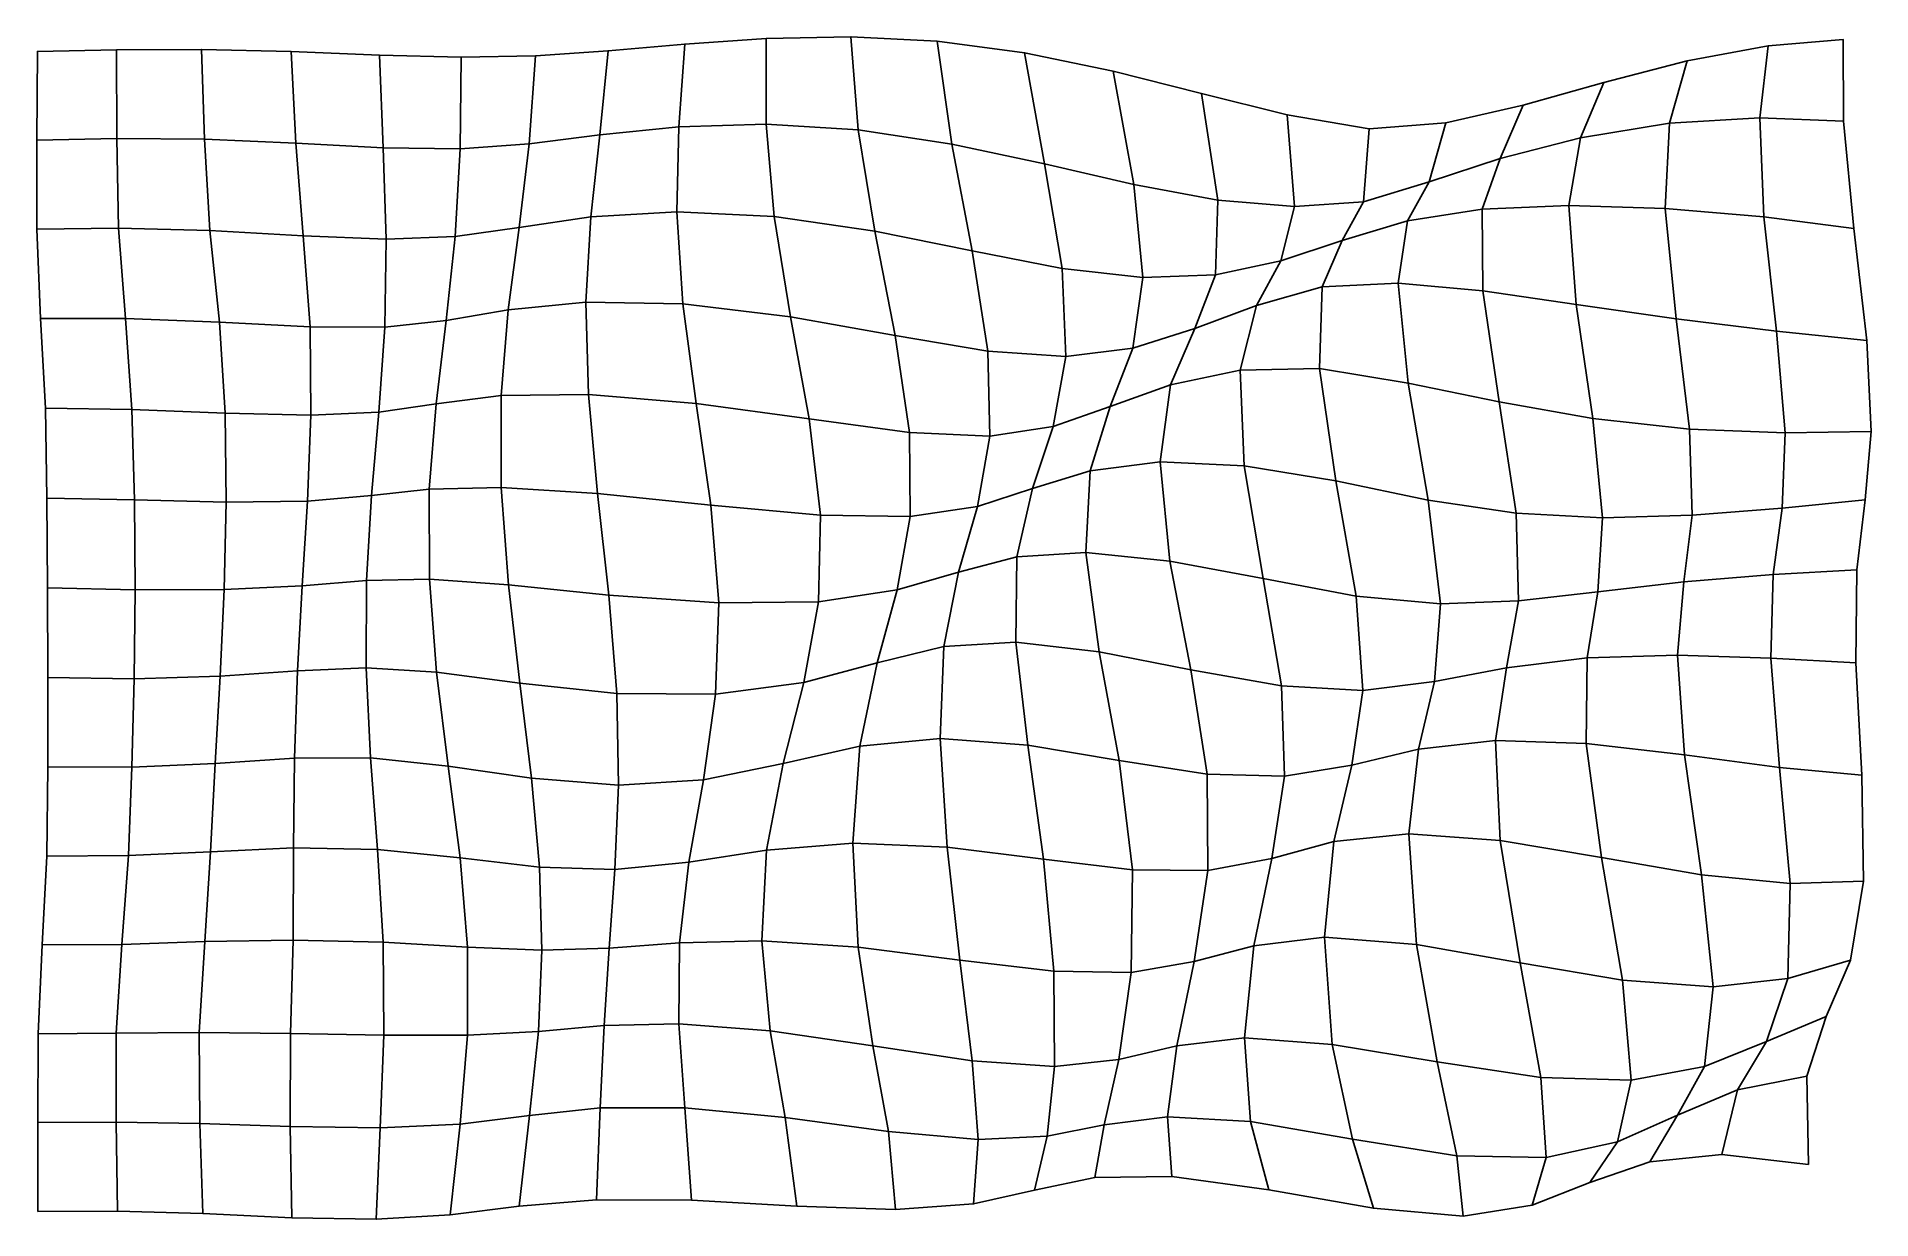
# Model space of a CAD drawing. Extents: x -161 to 227, y -128 to 122.
import ezdxf

# ---------------------------------------------------------------- set-up
doc = ezdxf.new("R2010")
doc.units = 0

msp = doc.modelspace()

# ---------------------------------------------------------------- linework, layer by layer
for points in [[(-41.847984, 101.294006, -1.266528), (-25.206533, 103.017105, -0.713883), (-23.946827, 120.479988, -1.077095), (-40.113686, 119.067299, -1.61246)], [(-41.847984, 101.294006, -1.266528), (-40.113686, 119.067299, -1.61246), (-23.946827, 120.479988, -1.077095), (-25.206533, 103.017105, -0.713883)], [(-25.206533, 103.017105, -0.713883), (-6.784183, 103.576408, -0.142863), (-6.734452, 121.656868, -0.368582), (-23.946827, 120.479988, -1.077095)], [(-25.206533, 103.017105, -0.713883), (-23.946827, 120.479988, -1.077095), (-6.734452, 121.656868, -0.368582), (-6.784183, 103.576408, -0.142863)], [(-6.784183, 103.576408, -0.142863), (12.685593, 102.358139, 0.077359), (11.135662, 122.028641, 0.131617), (-6.734452, 121.656868, -0.368582)], [(-6.784183, 103.576408, -0.142863), (-6.734452, 121.656868, -0.368582), (11.135662, 122.028641, 0.131617), (12.685593, 102.358139, 0.077359)], [(12.685593, 102.358139, 0.077359), (32.442711, 99.363091, -0.170786), (29.32494, 121.117386, 0.159736), (11.135662, 122.028641, 0.131617)], [(12.685593, 102.358139, 0.077359), (11.135662, 122.028641, 0.131617), (29.32494, 121.117386, 0.159736), (32.442711, 99.363091, -0.170786)], [(32.442711, 99.363091, -0.170786), (51.971966, 95.191917, -0.621303), (47.771526, 118.651581, -0.242955), (29.32494, 121.117386, 0.159736)], [(32.442711, 99.363091, -0.170786), (29.32494, 121.117386, 0.159736), (47.771526, 118.651581, -0.242955), (51.971966, 95.191917, -0.621303)], [(183.887344, 103.748642, -6.687419), (202.964539, 104.89901, -9.112864), (204.763321, 120.100609, -10.165509), (187.633377, 116.943863, -10.032873)], [(183.887344, 103.748642, -6.687419), (187.633377, 116.943863, -10.032873), (204.763321, 120.100609, -10.165509), (202.964539, 104.89901, -9.112864)], [(202.964539, 104.89901, -9.112864), (220.617035, 104.174927, -9.134848), (220.568542, 121.470978, -8.058141), (204.763321, 120.100609, -10.165509)], [(202.964539, 104.89901, -9.112864), (204.763321, 120.100609, -10.165509), (220.568542, 121.470978, -8.058141), (220.617035, 104.174927, -9.134848)], [(-160.711716, 100.178993, -1.313492), (-143.831116, 100.549591, -1.385853), (-143.866776, 119.248978, -1.329133), (-160.59021, 118.925537, -1.30036)], [(-160.711716, 100.178993, -1.313492), (-160.59021, 118.925537, -1.30036), (-143.866776, 119.248978, -1.329133), (-143.831116, 100.549591, -1.385853)], [(-143.831116, 100.549591, -1.385853), (-125.339867, 100.405373, -1.440732), (-125.931976, 119.341278, -1.368796), (-143.866776, 119.248978, -1.329133)], [(-143.831116, 100.549591, -1.385853), (-143.866776, 119.248978, -1.329133), (-125.931976, 119.341278, -1.368796), (-125.339867, 100.405373, -1.440732)], [(-125.339867, 100.405373, -1.440732), (-106.006966, 99.550179, -1.421781), (-107.028023, 118.879608, -1.389657), (-125.931976, 119.341278, -1.368796)], [(-125.339867, 100.405373, -1.440732), (-125.931976, 119.341278, -1.368796), (-107.028023, 118.879608, -1.389657), (-106.006966, 99.550179, -1.421781)], [(-106.006966, 99.550179, -1.421781), (-87.583542, 98.582756, -1.421279), (-88.388412, 118.121124, -1.466601), (-107.028023, 118.879608, -1.389657)], [(-106.006966, 99.550179, -1.421781), (-107.028023, 118.879608, -1.389657), (-88.388412, 118.121124, -1.466601), (-87.583542, 98.582756, -1.421279)], [(-87.583542, 98.582756, -1.421279), (-71.350739, 98.397469, -1.498975), (-71.118729, 117.675354, -1.63957), (-88.388412, 118.121124, -1.466601)], [(-87.583542, 98.582756, -1.421279), (-88.388412, 118.121124, -1.466601), (-71.118729, 117.675354, -1.63957), (-71.350739, 98.397469, -1.498975)], [(-71.350739, 98.397469, -1.498975), (-56.76651, 99.429703, -1.520123), (-55.443417, 117.995003, -1.768585), (-71.118729, 117.675354, -1.63957)], [(-71.350739, 98.397469, -1.498975), (-71.118729, 117.675354, -1.63957), (-55.443417, 117.995003, -1.768585), (-56.76651, 99.429703, -1.520123)], [(-56.76651, 99.429703, -1.520123), (-41.847984, 101.294006, -1.266528), (-40.113686, 119.067299, -1.61246), (-55.443417, 117.995003, -1.768585)], [(-56.76651, 99.429703, -1.520123), (-55.443417, 117.995003, -1.768585), (-40.113686, 119.067299, -1.61246), (-41.847984, 101.294006, -1.266528)], [(51.971966, 95.191917, -0.621303), (70.840294, 90.872383, -0.806599), (66.454201, 114.745209, -0.801271), (47.771526, 118.651581, -0.242955)], [(51.971966, 95.191917, -0.621303), (47.771526, 118.651581, -0.242955), (66.454201, 114.745209, -0.801271), (70.840294, 90.872383, -0.806599)], [(165.146225, 100.701653, -3.098421), (183.887344, 103.748642, -6.687419), (187.633377, 116.943863, -10.032873), (170.059814, 112.384499, -8.125554)], [(165.146225, 100.701653, -3.098421), (170.059814, 112.384499, -8.125554), (187.633377, 116.943863, -10.032873), (183.887344, 103.748642, -6.687419)], [(70.840294, 90.872383, -0.806599), (88.559845, 87.558342, -0.377169), (85.108047, 110.021523, -1.255266), (66.454201, 114.745209, -0.801271)], [(70.840294, 90.872383, -0.806599), (66.454201, 114.745209, -0.801271), (85.108047, 110.021523, -1.255266), (88.559845, 87.558342, -0.377169)], [(148.171097, 96.310097, 0.04879), (165.146225, 100.701653, -3.098421), (170.059814, 112.384499, -8.125554), (153.003998, 107.569145, -5.592166)], [(148.171097, 96.310097, 0.04879), (153.003998, 107.569145, -5.592166), (170.059814, 112.384499, -8.125554), (165.146225, 100.701653, -3.098421)], [(88.559845, 87.558342, -0.377169), (104.725334, 86.174347, 0.652453), (103.245056, 105.545135, -1.604553), (85.108047, 110.021523, -1.255266)], [(88.559845, 87.558342, -0.377169), (85.108047, 110.021523, -1.255266), (103.245056, 105.545135, -1.604553), (104.725334, 86.174347, 0.652453)], [(104.725334, 86.174347, 0.652453), (119.33149, 87.155762, 1.789926), (120.489899, 102.552704, -2.218265), (103.245056, 105.545135, -1.604553)], [(104.725334, 86.174347, 0.652453), (103.245056, 105.545135, -1.604553), (120.489899, 102.552704, -2.218265), (119.33149, 87.155762, 1.789926)], [(133.186859, 91.431389, 1.719054), (148.171097, 96.310097, 0.04879), (153.003998, 107.569145, -5.592166), (136.677734, 103.886879, -3.47893)], [(133.186859, 91.431389, 1.719054), (136.677734, 103.886879, -3.47893), (153.003998, 107.569145, -5.592166), (148.171097, 96.310097, 0.04879)], [(183.007492, 85.777298, -2.246024), (203.798325, 84.0214, -6.413335), (202.964539, 104.89901, -9.112864), (183.887344, 103.748642, -6.687419)], [(183.007492, 85.777298, -2.246024), (183.887344, 103.748642, -6.687419), (202.964539, 104.89901, -9.112864), (203.798325, 84.0214, -6.413335)], [(203.798325, 84.0214, -6.413335), (222.793533, 81.540817, -8.409244), (220.617035, 104.174927, -9.134848), (202.964539, 104.89901, -9.112864)], [(203.798325, 84.0214, -6.413335), (202.964539, 104.89901, -9.112864), (220.617035, 104.174927, -9.134848), (222.793533, 81.540817, -8.409244)], [(-58.899899, 81.783073, -1.280033), (-43.753292, 84.010704, -1.126807), (-41.847984, 101.294006, -1.266528), (-56.76651, 99.429703, -1.520123)], [(-58.899899, 81.783073, -1.280033), (-56.76651, 99.429703, -1.520123), (-41.847984, 101.294006, -1.266528), (-43.753292, 84.010704, -1.126807)], [(-43.753292, 84.010704, -1.126807), (-25.613651, 85.10537, -0.762208), (-25.206533, 103.017105, -0.713883), (-41.847984, 101.294006, -1.266528)], [(-43.753292, 84.010704, -1.126807), (-41.847984, 101.294006, -1.266528), (-25.206533, 103.017105, -0.713883), (-25.613651, 85.10537, -0.762208)], [(-25.613651, 85.10537, -0.762208), (-5.084454, 84.082893, -0.436284), (-6.784183, 103.576408, -0.142863), (-25.206533, 103.017105, -0.713883)], [(-25.613651, 85.10537, -0.762208), (-25.206533, 103.017105, -0.713883), (-6.784183, 103.576408, -0.142863), (-5.084454, 84.082893, -0.436284)], [(-5.084454, 84.082893, -0.436284), (16.200171, 80.978111, -0.432322), (12.685593, 102.358139, 0.077359), (-6.784183, 103.576408, -0.142863)], [(-5.084454, 84.082893, -0.436284), (-6.784183, 103.576408, -0.142863), (12.685593, 102.358139, 0.077359), (16.200171, 80.978111, -0.432322)], [(16.200171, 80.978111, -0.432322), (36.743061, 76.808739, -0.730104), (32.442711, 99.363091, -0.170786), (12.685593, 102.358139, 0.077359)], [(16.200171, 80.978111, -0.432322), (12.685593, 102.358139, 0.077359), (32.442711, 99.363091, -0.170786), (36.743061, 76.808739, -0.730104)], [(119.33149, 87.155762, 1.789926), (133.186859, 91.431389, 1.719054), (136.677734, 103.886879, -3.47893), (120.489899, 102.552704, -2.218265)], [(119.33149, 87.155762, 1.789926), (120.489899, 102.552704, -2.218265), (136.677734, 103.886879, -3.47893), (133.186859, 91.431389, 1.719054)], [(144.377167, 85.632553, 5.51592), (162.646225, 86.420036, 2.319743), (165.146225, 100.701653, -3.098421), (148.171097, 96.310097, 0.04879)], [(144.377167, 85.632553, 5.51592), (148.171097, 96.310097, 0.04879), (165.146225, 100.701653, -3.098421), (162.646225, 86.420036, 2.319743)], [(162.646225, 86.420036, 2.319743), (183.007492, 85.777298, -2.246024), (183.887344, 103.748642, -6.687419), (165.146225, 100.701653, -3.098421)], [(162.646225, 86.420036, 2.319743), (165.146225, 100.701653, -3.098421), (183.887344, 103.748642, -6.687419), (183.007492, 85.777298, -2.246024)], [(-160.736115, 81.404968, -1.33378), (-143.480057, 81.657448, -1.454136), (-143.831116, 100.549591, -1.385853), (-160.711716, 100.178993, -1.313492)], [(-160.736115, 81.404968, -1.33378), (-160.711716, 100.178993, -1.313492), (-143.831116, 100.549591, -1.385853), (-143.480057, 81.657448, -1.454136)], [(-143.480057, 81.657448, -1.454136), (-124.209938, 81.151512, -1.499313), (-125.339867, 100.405373, -1.440732), (-143.831116, 100.549591, -1.385853)], [(-143.480057, 81.657448, -1.454136), (-143.831116, 100.549591, -1.385853), (-125.339867, 100.405373, -1.440732), (-124.209938, 81.151512, -1.499313)], [(-124.209938, 81.151512, -1.499313), (-104.495384, 80.043152, -1.386451), (-106.006966, 99.550179, -1.421781), (-125.339867, 100.405373, -1.440732)], [(-124.209938, 81.151512, -1.499313), (-125.339867, 100.405373, -1.440732), (-106.006966, 99.550179, -1.421781), (-104.495384, 80.043152, -1.386451)], [(-104.495384, 80.043152, -1.386451), (-86.946266, 79.304222, -1.259455), (-87.583542, 98.582756, -1.421279), (-106.006966, 99.550179, -1.421781)], [(-104.495384, 80.043152, -1.386451), (-106.006966, 99.550179, -1.421781), (-87.583542, 98.582756, -1.421279), (-86.946266, 79.304222, -1.259455)], [(-86.946266, 79.304222, -1.259455), (-72.391762, 79.872856, -1.254013), (-71.350739, 98.397469, -1.498975), (-87.583542, 98.582756, -1.421279)], [(-86.946266, 79.304222, -1.259455), (-87.583542, 98.582756, -1.421279), (-71.350739, 98.397469, -1.498975), (-72.391762, 79.872856, -1.254013)], [(-72.391762, 79.872856, -1.254013), (-58.899899, 81.783073, -1.280033), (-56.76651, 99.429703, -1.520123), (-71.350739, 98.397469, -1.498975)], [(-72.391762, 79.872856, -1.254013), (-71.350739, 98.397469, -1.498975), (-56.76651, 99.429703, -1.520123), (-58.899899, 81.783073, -1.280033)], [(36.743061, 76.808739, -0.730104), (55.697624, 73.088715, -0.938059), (51.971966, 95.191917, -0.621303), (32.442711, 99.363091, -0.170786)], [(36.743061, 76.808739, -0.730104), (32.442711, 99.363091, -0.170786), (51.971966, 95.191917, -0.621303), (55.697624, 73.088715, -0.938059)], [(55.697624, 73.088715, -0.938059), (72.777435, 71.187698, -0.54352), (70.840294, 90.872383, -0.806599), (51.971966, 95.191917, -0.621303)], [(55.697624, 73.088715, -0.938059), (51.971966, 95.191917, -0.621303), (70.840294, 90.872383, -0.806599), (72.777435, 71.187698, -0.54352)], [(128.609009, 83.144257, 6.517155), (144.377167, 85.632553, 5.51592), (148.171097, 96.310097, 0.04879), (133.186859, 91.431389, 1.719054)], [(128.609009, 83.144257, 6.517155), (133.186859, 91.431389, 1.719054), (148.171097, 96.310097, 0.04879), (144.377167, 85.632553, 5.51592)], [(72.777435, 71.187698, -0.54352), (88.051422, 71.802589, 0.772285), (88.559845, 87.558342, -0.377169), (70.840294, 90.872383, -0.806599)], [(72.777435, 71.187698, -0.54352), (70.840294, 90.872383, -0.806599), (88.559845, 87.558342, -0.377169), (88.051422, 71.802589, 0.772285)], [(114.837265, 79.003075, 5.529248), (128.609009, 83.144257, 6.517155), (133.186859, 91.431389, 1.719054), (119.33149, 87.155762, 1.789926)], [(114.837265, 79.003075, 5.529248), (119.33149, 87.155762, 1.789926), (133.186859, 91.431389, 1.719054), (128.609009, 83.144257, 6.517155)], [(88.051422, 71.802589, 0.772285), (101.864067, 74.726799, 2.960999), (104.725334, 86.174347, 0.652453), (88.559845, 87.558342, -0.377169)], [(88.051422, 71.802589, 0.772285), (88.559845, 87.558342, -0.377169), (104.725334, 86.174347, 0.652453), (101.864067, 74.726799, 2.960999)], [(101.864067, 74.726799, 2.960999), (114.837265, 79.003075, 5.529248), (119.33149, 87.155762, 1.789926), (104.725334, 86.174347, 0.652453)], [(101.864067, 74.726799, 2.960999), (104.725334, 86.174347, 0.652453), (119.33149, 87.155762, 1.789926), (114.837265, 79.003075, 5.529248)], [(126.619209, 69.998398, 9.989297), (144.485504, 68.372986, 9.437566), (144.377167, 85.632553, 5.51592), (128.609009, 83.144257, 6.517155)], [(126.619209, 69.998398, 9.989297), (128.609009, 83.144257, 6.517155), (144.377167, 85.632553, 5.51592), (144.485504, 68.372986, 9.437566)], [(144.485504, 68.372986, 9.437566), (164.176239, 65.516731, 6.43843), (162.646225, 86.420036, 2.319743), (144.377167, 85.632553, 5.51592)], [(144.485504, 68.372986, 9.437566), (144.377167, 85.632553, 5.51592), (162.646225, 86.420036, 2.319743), (164.176239, 65.516731, 6.43843)], [(164.176239, 65.516731, 6.43843), (185.319595, 62.474644, 1.553335), (183.007492, 85.777298, -2.246024), (162.646225, 86.420036, 2.319743)], [(164.176239, 65.516731, 6.43843), (162.646225, 86.420036, 2.319743), (183.007492, 85.777298, -2.246024), (185.319595, 62.474644, 1.553335)], [(185.319595, 62.474644, 1.553335), (206.487228, 59.873314, -3.511418), (203.798325, 84.0214, -6.413335), (183.007492, 85.777298, -2.246024)], [(185.319595, 62.474644, 1.553335), (183.007492, 85.777298, -2.246024), (203.798325, 84.0214, -6.413335), (206.487228, 59.873314, -3.511418)], [(-159.91684, 62.559761, -1.359941), (-141.969284, 62.564995, -1.52865), (-143.480057, 81.657448, -1.454136), (-160.736115, 81.404968, -1.33378)], [(-159.91684, 62.559761, -1.359941), (-160.736115, 81.404968, -1.33378), (-143.480057, 81.657448, -1.454136), (-141.969284, 62.564995, -1.52865)], [(-141.969284, 62.564995, -1.52865), (-122.123337, 61.789829, -1.535237), (-124.209938, 81.151512, -1.499313), (-143.480057, 81.657448, -1.454136)], [(-141.969284, 62.564995, -1.52865), (-143.480057, 81.657448, -1.454136), (-124.209938, 81.151512, -1.499313), (-122.123337, 61.789829, -1.535237)], [(-74.302635, 62.130196, -0.96682), (-61.21096, 64.40065, -1.159136), (-58.899899, 81.783073, -1.280033), (-72.391762, 79.872856, -1.254013)], [(-74.302635, 62.130196, -0.96682), (-72.391762, 79.872856, -1.254013), (-58.899899, 81.783073, -1.280033), (-61.21096, 64.40065, -1.159136)], [(-61.21096, 64.40065, -1.159136), (-44.803173, 66.031738, -1.308653), (-43.753292, 84.010704, -1.126807), (-58.899899, 81.783073, -1.280033)], [(-61.21096, 64.40065, -1.159136), (-58.899899, 81.783073, -1.280033), (-43.753292, 84.010704, -1.126807), (-44.803173, 66.031738, -1.308653)], [(-44.803173, 66.031738, -1.308653), (-24.320644, 65.641174, -1.248626), (-25.613651, 85.10537, -0.762208), (-43.753292, 84.010704, -1.126807)], [(-44.803173, 66.031738, -1.308653), (-43.753292, 84.010704, -1.126807), (-25.613651, 85.10537, -0.762208), (-24.320644, 65.641174, -1.248626)], [(-24.320644, 65.641174, -1.248626), (-1.618923, 62.944115, -1.084267), (-5.084454, 84.082893, -0.436284), (-25.613651, 85.10537, -0.762208)], [(-24.320644, 65.641174, -1.248626), (-25.613651, 85.10537, -0.762208), (-5.084454, 84.082893, -0.436284), (-1.618923, 62.944115, -1.084267)], [(-1.618923, 62.944115, -1.084267), (20.490137, 59.001194, -0.997273), (16.200171, 80.978111, -0.432322), (-5.084454, 84.082893, -0.436284)], [(-1.618923, 62.944115, -1.084267), (-5.084454, 84.082893, -0.436284), (16.200171, 80.978111, -0.432322), (20.490137, 59.001194, -0.997273)], [(110.576614, 69.246361, 8.530162), (126.619209, 69.998398, 9.989297), (128.609009, 83.144257, 6.517155), (114.837265, 79.003075, 5.529248)], [(110.576614, 69.246361, 8.530162), (114.837265, 79.003075, 5.529248), (128.609009, 83.144257, 6.517155), (126.619209, 69.998398, 9.989297)], [(206.487228, 59.873314, -3.511418), (225.532654, 57.945263, -6.764172), (222.793533, 81.540817, -8.409244), (203.798325, 84.0214, -6.413335)], [(206.487228, 59.873314, -3.511418), (203.798325, 84.0214, -6.413335), (222.793533, 81.540817, -8.409244), (225.532654, 57.945263, -6.764172)], [(-122.123337, 61.789829, -1.535237), (-103.036865, 60.810596, -1.277194), (-104.495384, 80.043152, -1.386451), (-124.209938, 81.151512, -1.499313)], [(-122.123337, 61.789829, -1.535237), (-124.209938, 81.151512, -1.499313), (-104.495384, 80.043152, -1.386451), (-103.036865, 60.810596, -1.277194)], [(-103.036865, 60.810596, -1.277194), (-87.219604, 60.729904, -0.997096), (-86.946266, 79.304222, -1.259455), (-104.495384, 80.043152, -1.386451)], [(-103.036865, 60.810596, -1.277194), (-104.495384, 80.043152, -1.386451), (-86.946266, 79.304222, -1.259455), (-87.219604, 60.729904, -0.997096)], [(-87.219604, 60.729904, -0.997096), (-74.302635, 62.130196, -0.96682), (-72.391762, 79.872856, -1.254013), (-86.946266, 79.304222, -1.259455)], [(-87.219604, 60.729904, -0.997096), (-86.946266, 79.304222, -1.259455), (-72.391762, 79.872856, -1.254013), (-74.302635, 62.130196, -0.96682)], [(20.490137, 59.001194, -0.997273), (40.024456, 55.649902, -0.936861), (36.743061, 76.808739, -0.730104), (16.200171, 80.978111, -0.432322)], [(20.490137, 59.001194, -0.997273), (16.200171, 80.978111, -0.432322), (36.743061, 76.808739, -0.730104), (40.024456, 55.649902, -0.936861)], [(96.7285, 65.318848, 5.278303), (110.576614, 69.246361, 8.530162), (114.837265, 79.003075, 5.529248), (101.864067, 74.726799, 2.960999)], [(96.7285, 65.318848, 5.278303), (101.864067, 74.726799, 2.960999), (114.837265, 79.003075, 5.529248), (110.576614, 69.246361, 8.530162)], [(40.024456, 55.649902, -0.936861), (56.515247, 54.537445, -0.566465), (55.697624, 73.088715, -0.938059), (36.743061, 76.808739, -0.730104)], [(40.024456, 55.649902, -0.936861), (36.743061, 76.808739, -0.730104), (55.697624, 73.088715, -0.938059), (56.515247, 54.537445, -0.566465)], [(83.687569, 60.424255, 2.474991), (96.7285, 65.318848, 5.278303), (101.864067, 74.726799, 2.960999), (88.051422, 71.802589, 0.772285)], [(83.687569, 60.424255, 2.474991), (88.051422, 71.802589, 0.772285), (101.864067, 74.726799, 2.960999), (96.7285, 65.318848, 5.278303)], [(56.515247, 54.537445, -0.566465), (70.667358, 56.324585, 0.504031), (72.777435, 71.187698, -0.54352), (55.697624, 73.088715, -0.938059)], [(56.515247, 54.537445, -0.566465), (55.697624, 73.088715, -0.938059), (72.777435, 71.187698, -0.54352), (70.667358, 56.324585, 0.504031)], [(70.667358, 56.324585, 0.504031), (83.687569, 60.424255, 2.474991), (88.051422, 71.802589, 0.772285), (72.777435, 71.187698, -0.54352)], [(70.667358, 56.324585, 0.504031), (72.777435, 71.187698, -0.54352), (88.051422, 71.802589, 0.772285), (83.687569, 60.424255, 2.474991)], [(110.035637, 52.000572, 10.86009), (128.765701, 48.941727, 12.1762), (126.619209, 69.998398, 9.989297), (110.576614, 69.246361, 8.530162)], [(110.035637, 52.000572, 10.86009), (110.576614, 69.246361, 8.530162), (126.619209, 69.998398, 9.989297), (128.765701, 48.941727, 12.1762)], [(128.765701, 48.941727, 12.1762), (147.987015, 44.947773, 11.675952), (144.485504, 68.372986, 9.437566), (126.619209, 69.998398, 9.989297)], [(128.765701, 48.941727, 12.1762), (126.619209, 69.998398, 9.989297), (144.485504, 68.372986, 9.437566), (147.987015, 44.947773, 11.675952)], [(-62.71357, 46.291904, -1.19018), (-44.270302, 46.52256, -1.799841), (-44.803173, 66.031738, -1.308653), (-61.21096, 64.40065, -1.159136)], [(-62.71357, 46.291904, -1.19018), (-61.21096, 64.40065, -1.159136), (-44.803173, 66.031738, -1.308653), (-44.270302, 46.52256, -1.799841)], [(-44.270302, 46.52256, -1.799841), (-21.502724, 44.642227, -2.073384), (-24.320644, 65.641174, -1.248626), (-44.803173, 66.031738, -1.308653)], [(-44.270302, 46.52256, -1.799841), (-44.803173, 66.031738, -1.308653), (-24.320644, 65.641174, -1.248626), (-21.502724, 44.642227, -2.073384)], [(93.308243, 51.628208, 7.6173), (110.035637, 52.000572, 10.86009), (110.576614, 69.246361, 8.530162), (96.7285, 65.318848, 5.278303)], [(93.308243, 51.628208, 7.6173), (96.7285, 65.318848, 5.278303), (110.576614, 69.246361, 8.530162), (110.035637, 52.000572, 10.86009)], [(147.987015, 44.947773, 11.675952), (167.730179, 41.459854, 8.830774), (164.176239, 65.516731, 6.43843), (144.485504, 68.372986, 9.437566)], [(147.987015, 44.947773, 11.675952), (144.485504, 68.372986, 9.437566), (164.176239, 65.516731, 6.43843), (167.730179, 41.459854, 8.830774)], [(-158.899963, 43.639816, -1.389148), (-140.634293, 43.386276, -1.605084), (-141.969284, 62.564995, -1.52865), (-159.91684, 62.559761, -1.359941)], [(-158.899963, 43.639816, -1.389148), (-159.91684, 62.559761, -1.359941), (-141.969284, 62.564995, -1.52865), (-140.634293, 43.386276, -1.605084)], [(-140.634293, 43.386276, -1.605084), (-120.937363, 42.613029, -1.550227), (-122.123337, 61.789829, -1.535237), (-141.969284, 62.564995, -1.52865)], [(-140.634293, 43.386276, -1.605084), (-141.969284, 62.564995, -1.52865), (-122.123337, 61.789829, -1.535237), (-120.937363, 42.613029, -1.550227)], [(-88.515129, 42.831757, -0.664891), (-76.450493, 44.586876, -0.678357), (-74.302635, 62.130196, -0.96682), (-87.219604, 60.729904, -0.997096)], [(-88.515129, 42.831757, -0.664891), (-87.219604, 60.729904, -0.997096), (-74.302635, 62.130196, -0.96682), (-76.450493, 44.586876, -0.678357)], [(-76.450493, 44.586876, -0.678357), (-62.71357, 46.291904, -1.19018), (-61.21096, 64.40065, -1.159136), (-74.302635, 62.130196, -0.96682)], [(-76.450493, 44.586876, -0.678357), (-74.302635, 62.130196, -0.96682), (-61.21096, 64.40065, -1.159136), (-62.71357, 46.291904, -1.19018)], [(-21.502724, 44.642227, -2.073384), (2.292799, 41.383083, -1.879451), (-1.618923, 62.944115, -1.084267), (-24.320644, 65.641174, -1.248626)], [(-21.502724, 44.642227, -2.073384), (-24.320644, 65.641174, -1.248626), (-1.618923, 62.944115, -1.084267), (2.292799, 41.383083, -1.879451)], [(2.292799, 41.383083, -1.879451), (23.494137, 38.496052, -1.329754), (20.490137, 59.001194, -0.997273), (-1.618923, 62.944115, -1.084267)], [(2.292799, 41.383083, -1.879451), (-1.618923, 62.944115, -1.084267), (20.490137, 59.001194, -0.997273), (23.494137, 38.496052, -1.329754)], [(78.589088, 48.553566, 4.732562), (93.308243, 51.628208, 7.6173), (96.7285, 65.318848, 5.278303), (83.687569, 60.424255, 2.474991)], [(78.589088, 48.553566, 4.732562), (83.687569, 60.424255, 2.474991), (96.7285, 65.318848, 5.278303), (93.308243, 51.628208, 7.6173)], [(167.730179, 41.459854, 8.830774), (188.131195, 39.237732, 3.99893), (185.319595, 62.474644, 1.553335), (164.176239, 65.516731, 6.43843)], [(167.730179, 41.459854, 8.830774), (164.176239, 65.516731, 6.43843), (185.319595, 62.474644, 1.553335), (188.131195, 39.237732, 3.99893)], [(188.131195, 39.237732, 3.99893), (208.326813, 38.432919, -1.240694), (206.487228, 59.873314, -3.511418), (185.319595, 62.474644, 1.553335)], [(188.131195, 39.237732, 3.99893), (185.319595, 62.474644, 1.553335), (206.487228, 59.873314, -3.511418), (208.326813, 38.432919, -1.240694)], [(-120.937363, 42.613029, -1.550227), (-102.864929, 42.151375, -1.109005), (-103.036865, 60.810596, -1.277194), (-122.123337, 61.789829, -1.535237)], [(-120.937363, 42.613029, -1.550227), (-122.123337, 61.789829, -1.535237), (-103.036865, 60.810596, -1.277194), (-102.864929, 42.151375, -1.109005)], [(-102.864929, 42.151375, -1.109005), (-88.515129, 42.831757, -0.664891), (-87.219604, 60.729904, -0.997096), (-103.036865, 60.810596, -1.277194)], [(-102.864929, 42.151375, -1.109005), (-103.036865, 60.810596, -1.277194), (-87.219604, 60.729904, -0.997096), (-88.515129, 42.831757, -0.664891)], [(23.494137, 38.496052, -1.329754), (40.423809, 37.722721, -0.502281), (40.024456, 55.649902, -0.936861), (20.490137, 59.001194, -0.997273)], [(23.494137, 38.496052, -1.329754), (20.490137, 59.001194, -0.997273), (40.024456, 55.649902, -0.936861), (40.423809, 37.722721, -0.502281)], [(65.83075, 43.973385, 2.415253), (78.589088, 48.553566, 4.732562), (83.687569, 60.424255, 2.474991), (70.667358, 56.324585, 0.504031)], [(65.83075, 43.973385, 2.415253), (70.667358, 56.324585, 0.504031), (83.687569, 60.424255, 2.474991), (78.589088, 48.553566, 4.732562)], [(208.326813, 38.432919, -1.240694), (226.508514, 38.751118, -4.933203), (225.532654, 57.945263, -6.764172), (206.487228, 59.873314, -3.511418)], [(208.326813, 38.432919, -1.240694), (206.487228, 59.873314, -3.511418), (225.532654, 57.945263, -6.764172), (226.508514, 38.751118, -4.933203)], [(40.423809, 37.722721, -0.502281), (53.822536, 39.782261, 0.694478), (56.515247, 54.537445, -0.566465), (40.024456, 55.649902, -0.936861)], [(40.423809, 37.722721, -0.502281), (40.024456, 55.649902, -0.936861), (56.515247, 54.537445, -0.566465), (53.822536, 39.782261, 0.694478)], [(53.822536, 39.782261, 0.694478), (65.83075, 43.973385, 2.415253), (70.667358, 56.324585, 0.504031), (56.515247, 54.537445, -0.566465)], [(53.822536, 39.782261, 0.694478), (56.515247, 54.537445, -0.566465), (70.667358, 56.324585, 0.504031), (65.83075, 43.973385, 2.415253)], [(76.407097, 32.293163, 7.28741), (94.115921, 31.455776, 9.960279), (93.308243, 51.628208, 7.6173), (78.589088, 48.553566, 4.732562)], [(76.407097, 32.293163, 7.28741), (78.589088, 48.553566, 4.732562), (93.308243, 51.628208, 7.6173), (94.115921, 31.455776, 9.960279)], [(94.115921, 31.455776, 9.960279), (113.475128, 28.298708, 12.794389), (110.035637, 52.000572, 10.86009), (93.308243, 51.628208, 7.6173)], [(94.115921, 31.455776, 9.960279), (93.308243, 51.628208, 7.6173), (110.035637, 52.000572, 10.86009), (113.475128, 28.298708, 12.794389)], [(113.475128, 28.298708, 12.794389), (133.000336, 24.236683, 13.529603), (128.765701, 48.941727, 12.1762), (110.035637, 52.000572, 10.86009)], [(113.475128, 28.298708, 12.794389), (110.035637, 52.000572, 10.86009), (128.765701, 48.941727, 12.1762), (133.000336, 24.236683, 13.529603)], [(-62.696922, 26.88081, -1.308822), (-42.330643, 25.607952, -2.485266), (-44.270302, 46.52256, -1.799841), (-62.71357, 46.291904, -1.19018)], [(-62.696922, 26.88081, -1.308822), (-62.71357, 46.291904, -1.19018), (-44.270302, 46.52256, -1.799841), (-42.330643, 25.607952, -2.485266)], [(-42.330643, 25.607952, -2.485266), (-18.448639, 23.188133, -3.114385), (-21.502724, 44.642227, -2.073384), (-44.270302, 46.52256, -1.799841)], [(-42.330643, 25.607952, -2.485266), (-44.270302, 46.52256, -1.799841), (-21.502724, 44.642227, -2.073384), (-18.448639, 23.188133, -3.114385)], [(61.595428, 30.417919, 4.825067), (76.407097, 32.293163, 7.28741), (78.589088, 48.553566, 4.732562), (65.83075, 43.973385, 2.415253)], [(61.595428, 30.417919, 4.825067), (65.83075, 43.973385, 2.415253), (78.589088, 48.553566, 4.732562), (76.407097, 32.293163, 7.28741)], [(133.000336, 24.236683, 13.529603), (151.515137, 21.49143, 12.670933), (147.987015, 44.947773, 11.675952), (128.765701, 48.941727, 12.1762)], [(133.000336, 24.236683, 13.529603), (128.765701, 48.941727, 12.1762), (147.987015, 44.947773, 11.675952), (151.515137, 21.49143, 12.670933)], [(-158.621643, 24.67696, -1.418348), (-140.113297, 24.272486, -1.682784), (-140.634293, 43.386276, -1.605084), (-158.899963, 43.639816, -1.389148)], [(-158.621643, 24.67696, -1.418348), (-158.899963, 43.639816, -1.389148), (-140.634293, 43.386276, -1.605084), (-140.113297, 24.272486, -1.682784)], [(-140.113297, 24.272486, -1.682784), (-120.725311, 23.805941, -1.560832), (-120.937363, 42.613029, -1.550227), (-140.634293, 43.386276, -1.605084)], [(-140.113297, 24.272486, -1.682784), (-140.634293, 43.386276, -1.605084), (-120.937363, 42.613029, -1.550227), (-120.725311, 23.805941, -1.560832)], [(-120.725311, 23.805941, -1.560832), (-103.594185, 24.040783, -0.917409), (-102.864929, 42.151375, -1.109005), (-120.937363, 42.613029, -1.550227)], [(-120.725311, 23.805941, -1.560832), (-120.937363, 42.613029, -1.550227), (-102.864929, 42.151375, -1.109005), (-103.594185, 24.040783, -0.917409)], [(-103.594185, 24.040783, -0.917409), (-90.091034, 25.185209, -0.295758), (-88.515129, 42.831757, -0.664891), (-102.864929, 42.151375, -1.109005)], [(-103.594185, 24.040783, -0.917409), (-102.864929, 42.151375, -1.109005), (-88.515129, 42.831757, -0.664891), (-90.091034, 25.185209, -0.295758)], [(-90.091034, 25.185209, -0.295758), (-77.860199, 26.519972, -0.384427), (-76.450493, 44.586876, -0.678357), (-88.515129, 42.831757, -0.664891)], [(-90.091034, 25.185209, -0.295758), (-88.515129, 42.831757, -0.664891), (-76.450493, 44.586876, -0.678357), (-77.860199, 26.519972, -0.384427)], [(-77.860199, 26.519972, -0.384427), (-62.696922, 26.88081, -1.308822), (-62.71357, 46.291904, -1.19018), (-76.450493, 44.586876, -0.678357)], [(-77.860199, 26.519972, -0.384427), (-76.450493, 44.586876, -0.678357), (-62.71357, 46.291904, -1.19018), (-62.696922, 26.88081, -1.308822)], [(-18.448639, 23.188133, -3.114385), (4.717024, 21.072439, -2.757503), (2.292799, 41.383083, -1.879451), (-21.502724, 44.642227, -2.073384)], [(-18.448639, 23.188133, -3.114385), (-21.502724, 44.642227, -2.073384), (2.292799, 41.383083, -1.879451), (4.717024, 21.072439, -2.757503)], [(49.428307, 26.701462, 2.513756), (61.595428, 30.417919, 4.825067), (65.83075, 43.973385, 2.415253), (53.822536, 39.782261, 0.694478)], [(49.428307, 26.701462, 2.513756), (53.822536, 39.782261, 0.694478), (65.83075, 43.973385, 2.415253), (61.595428, 30.417919, 4.825067)], [(151.515137, 21.49143, 12.670933), (169.796646, 20.535671, 9.760528), (167.730179, 41.459854, 8.830774), (147.987015, 44.947773, 11.675952)], [(151.515137, 21.49143, 12.670933), (147.987015, 44.947773, 11.675952), (167.730179, 41.459854, 8.830774), (169.796646, 20.535671, 9.760528)], [(4.717024, 21.072439, -2.757503), (23.654018, 20.782104, -1.487147), (23.494137, 38.496052, -1.329754), (2.292799, 41.383083, -1.879451)], [(4.717024, 21.072439, -2.757503), (2.292799, 41.383083, -1.879451), (23.494137, 38.496052, -1.329754), (23.654018, 20.782104, -1.487147)], [(37.818233, 22.91345, 0.366686), (49.428307, 26.701462, 2.513756), (53.822536, 39.782261, 0.694478), (40.423809, 37.722721, -0.502281)], [(37.818233, 22.91345, 0.366686), (40.423809, 37.722721, -0.502281), (53.822536, 39.782261, 0.694478), (49.428307, 26.701462, 2.513756)], [(169.796646, 20.535671, 9.760528), (188.666519, 21.075865, 5.135213), (188.131195, 39.237732, 3.99893), (167.730179, 41.459854, 8.830774)], [(169.796646, 20.535671, 9.760528), (167.730179, 41.459854, 8.830774), (188.131195, 39.237732, 3.99893), (188.666519, 21.075865, 5.135213)], [(188.666519, 21.075865, 5.135213), (207.690643, 22.505732, 0.182104), (208.326813, 38.432919, -1.240694), (188.131195, 39.237732, 3.99893)], [(188.666519, 21.075865, 5.135213), (188.131195, 39.237732, 3.99893), (208.326813, 38.432919, -1.240694), (207.690643, 22.505732, 0.182104)], [(207.690643, 22.505732, 0.182104), (225.195267, 24.288208, -3.349749), (226.508514, 38.751118, -4.933203), (208.326813, 38.432919, -1.240694)], [(207.690643, 22.505732, 0.182104), (208.326813, 38.432919, -1.240694), (226.508514, 38.751118, -4.933203), (225.195267, 24.288208, -3.349749)], [(23.654018, 20.782104, -1.487147), (37.818233, 22.91345, 0.366686), (40.423809, 37.722721, -0.502281), (23.494137, 38.496052, -1.329754)], [(23.654018, 20.782104, -1.487147), (23.494137, 38.496052, -1.329754), (40.423809, 37.722721, -0.502281), (37.818233, 22.91345, 0.366686)], [(60.742027, 13.152322, 7.010934), (78.458397, 11.328756, 9.630042), (76.407097, 32.293163, 7.28741), (61.595428, 30.417919, 4.825067)], [(60.742027, 13.152322, 7.010934), (61.595428, 30.417919, 4.825067), (76.407097, 32.293163, 7.28741), (78.458397, 11.328756, 9.630042)], [(78.458397, 11.328756, 9.630042), (98.169479, 7.665974, 12.045198), (94.115921, 31.455776, 9.960279), (76.407097, 32.293163, 7.28741)], [(78.458397, 11.328756, 9.630042), (76.407097, 32.293163, 7.28741), (94.115921, 31.455776, 9.960279), (98.169479, 7.665974, 12.045198)], [(98.169479, 7.665974, 12.045198), (117.757431, 3.96938, 14.309833), (113.475128, 28.298708, 12.794389), (94.115921, 31.455776, 9.960279)], [(98.169479, 7.665974, 12.045198), (94.115921, 31.455776, 9.960279), (113.475128, 28.298708, 12.794389), (117.757431, 3.96938, 14.309833)], [(46.182442, 12.242296, 4.099592), (60.742027, 13.152322, 7.010934), (61.595428, 30.417919, 4.825067), (49.428307, 26.701462, 2.513756)], [(46.182442, 12.242296, 4.099592), (49.428307, 26.701462, 2.513756), (61.595428, 30.417919, 4.825067), (60.742027, 13.152322, 7.010934)], [(117.757431, 3.96938, 14.309833), (135.542755, 2.353193, 14.178581), (133.000336, 24.236683, 13.529603), (113.475128, 28.298708, 12.794389)], [(117.757431, 3.96938, 14.309833), (113.475128, 28.298708, 12.794389), (133.000336, 24.236683, 13.529603), (135.542755, 2.353193, 14.178581)], [(-158.452042, 5.717564, -1.443195), (-139.951324, 5.324488, -1.76241), (-140.113297, 24.272486, -1.682784), (-158.621643, 24.67696, -1.418348)], [(-158.452042, 5.717564, -1.443195), (-158.621643, 24.67696, -1.418348), (-140.113297, 24.272486, -1.682784), (-139.951324, 5.324488, -1.76241)], [(-139.951324, 5.324488, -1.76241), (-121.14595, 5.35285, -1.595113), (-120.725311, 23.805941, -1.560832), (-140.113297, 24.272486, -1.682784)], [(-139.951324, 5.324488, -1.76241), (-140.113297, 24.272486, -1.682784), (-120.725311, 23.805941, -1.560832), (-121.14595, 5.35285, -1.595113)], [(-121.14595, 5.35285, -1.595113), (-104.695465, 6.184583, -0.756273), (-103.594185, 24.040783, -0.917409), (-120.725311, 23.805941, -1.560832)], [(-121.14595, 5.35285, -1.595113), (-120.725311, 23.805941, -1.560832), (-103.594185, 24.040783, -0.917409), (-104.695465, 6.184583, -0.756273)], [(-104.695465, 6.184583, -0.756273), (-91.152939, 7.284915, 0.074679), (-90.091034, 25.185209, -0.295758), (-103.594185, 24.040783, -0.917409)], [(-104.695465, 6.184583, -0.756273), (-103.594185, 24.040783, -0.917409), (-90.091034, 25.185209, -0.295758), (-91.152939, 7.284915, 0.074679)], [(-91.152939, 7.284915, 0.074679), (-77.840759, 7.566467, -0.03882), (-77.860199, 26.519972, -0.384427), (-90.091034, 25.185209, -0.295758)], [(-91.152939, 7.284915, 0.074679), (-90.091034, 25.185209, -0.295758), (-77.860199, 26.519972, -0.384427), (-77.840759, 7.566467, -0.03882)], [(-77.840759, 7.566467, -0.03882), (-61.15395, 6.376947, -1.360121), (-62.696922, 26.88081, -1.308822), (-77.860199, 26.519972, -0.384427)], [(-77.840759, 7.566467, -0.03882), (-77.860199, 26.519972, -0.384427), (-62.696922, 26.88081, -1.308822), (-61.15395, 6.376947, -1.360121)], [(-61.15395, 6.376947, -1.360121), (-39.964489, 4.215678, -3.158676), (-42.330643, 25.607952, -2.485266), (-62.696922, 26.88081, -1.308822)], [(-61.15395, 6.376947, -1.360121), (-62.696922, 26.88081, -1.308822), (-42.330643, 25.607952, -2.485266), (-39.964489, 4.215678, -3.158676)], [(-39.964489, 4.215678, -3.158676), (-16.782726, 2.536015, -4.251505), (-18.448639, 23.188133, -3.114385), (-42.330643, 25.607952, -2.485266)], [(-39.964489, 4.215678, -3.158676), (-42.330643, 25.607952, -2.485266), (-18.448639, 23.188133, -3.114385), (-16.782726, 2.536015, -4.251505)], [(33.855553, 9.068183, 0.978401), (46.182442, 12.242296, 4.099592), (49.428307, 26.701462, 2.513756), (37.818233, 22.91345, 0.366686)], [(33.855553, 9.068183, 0.978401), (37.818233, 22.91345, 0.366686), (49.428307, 26.701462, 2.513756), (46.182442, 12.242296, 4.099592)], [(135.542755, 2.353193, 14.178581), (152.005554, 3.00905, 12.59843), (151.515137, 21.49143, 12.670933), (133.000336, 24.236683, 13.529603)], [(135.542755, 2.353193, 14.178581), (133.000336, 24.236683, 13.529603), (151.515137, 21.49143, 12.670933), (152.005554, 3.00905, 12.59843)], [(205.809402, 8.544526, 0.569011), (223.428925, 9.549294, -2.327554), (225.195267, 24.288208, -3.349749), (207.690643, 22.505732, 0.182104)], [(205.809402, 8.544526, 0.569011), (207.690643, 22.505732, 0.182104), (225.195267, 24.288208, -3.349749), (223.428925, 9.549294, -2.327554)], [(-16.782726, 2.536015, -4.251505), (4.312607, 2.766475, -3.835565), (4.717024, 21.072439, -2.757503), (-18.448639, 23.188133, -3.114385)], [(-16.782726, 2.536015, -4.251505), (-18.448639, 23.188133, -3.114385), (4.717024, 21.072439, -2.757503), (4.312607, 2.766475, -3.835565)], [(4.312607, 2.766475, -3.835565), (20.911861, 5.284482, -1.898942), (23.654018, 20.782104, -1.487147), (4.717024, 21.072439, -2.757503)], [(4.312607, 2.766475, -3.835565), (4.717024, 21.072439, -2.757503), (23.654018, 20.782104, -1.487147), (20.911861, 5.284482, -1.898942)], [(20.911861, 5.284482, -1.898942), (33.855553, 9.068183, 0.978401), (37.818233, 22.91345, 0.366686), (23.654018, 20.782104, -1.487147)], [(20.911861, 5.284482, -1.898942), (23.654018, 20.782104, -1.487147), (37.818233, 22.91345, 0.366686), (33.855553, 9.068183, 0.978401)], [(152.005554, 3.00905, 12.59843), (168.803864, 4.911718, 9.34725), (169.796646, 20.535671, 9.760528), (151.515137, 21.49143, 12.670933)], [(152.005554, 3.00905, 12.59843), (151.515137, 21.49143, 12.670933), (169.796646, 20.535671, 9.760528), (168.803864, 4.911718, 9.34725)], [(168.803864, 4.911718, 9.34725), (186.961136, 6.962404, 4.908268), (188.666519, 21.075865, 5.135213), (169.796646, 20.535671, 9.760528)], [(168.803864, 4.911718, 9.34725), (169.796646, 20.535671, 9.760528), (188.666519, 21.075865, 5.135213), (186.961136, 6.962404, 4.908268)], [(186.961136, 6.962404, 4.908268), (205.809402, 8.544526, 0.569011), (207.690643, 22.505732, 0.182104), (188.666519, 21.075865, 5.135213)], [(186.961136, 6.962404, 4.908268), (188.666519, 21.075865, 5.135213), (207.690643, 22.505732, 0.182104), (205.809402, 8.544526, 0.569011)], [(30.773861, -6.651085, 0.414725), (45.938042, -5.722911, 4.325251), (46.182442, 12.242296, 4.099592), (33.855553, 9.068183, 0.978401)], [(30.773861, -6.651085, 0.414725), (33.855553, 9.068183, 0.978401), (46.182442, 12.242296, 4.099592), (45.938042, -5.722911, 4.325251)], [(45.938042, -5.722911, 4.325251), (63.539505, -7.793329, 7.882241), (60.742027, 13.152322, 7.010934), (46.182442, 12.242296, 4.099592)], [(45.938042, -5.722911, 4.325251), (46.182442, 12.242296, 4.099592), (60.742027, 13.152322, 7.010934), (63.539505, -7.793329, 7.882241)], [(63.539505, -7.793329, 7.882241), (82.882942, -11.583006, 10.810014), (78.458397, 11.328756, 9.630042), (60.742027, 13.152322, 7.010934)], [(63.539505, -7.793329, 7.882241), (60.742027, 13.152322, 7.010934), (78.458397, 11.328756, 9.630042), (82.882942, -11.583006, 10.810014)], [(16.695414, -10.12673, -3.098708), (30.773861, -6.651085, 0.414725), (33.855553, 9.068183, 0.978401), (20.911861, 5.284482, -1.898942)], [(16.695414, -10.12673, -3.098708), (20.911861, 5.284482, -1.898942), (33.855553, 9.068183, 0.978401), (30.773861, -6.651085, 0.414725)], [(82.882942, -11.583006, 10.810014), (101.995483, -14.91634, 13.119205), (98.169479, 7.665974, 12.045198), (78.458397, 11.328756, 9.630042)], [(82.882942, -11.583006, 10.810014), (78.458397, 11.328756, 9.630042), (98.169479, 7.665974, 12.045198), (101.995483, -14.91634, 13.119205)], [(185.619598, -8.465686, 3.60222), (205.273438, -9.080959, 0.107569), (205.809402, 8.544526, 0.569011), (186.961136, 6.962404, 4.908268)], [(185.619598, -8.465686, 3.60222), (186.961136, 6.962404, 4.908268), (205.809402, 8.544526, 0.569011), (205.273438, -9.080959, 0.107569)], [(205.273438, -9.080959, 0.107569), (223.256226, -10.086063, -1.889365), (223.428925, 9.549294, -2.327554), (205.809402, 8.544526, 0.569011)], [(205.273438, -9.080959, 0.107569), (205.809402, 8.544526, 0.569011), (223.428925, 9.549294, -2.327554), (223.256226, -10.086063, -1.889365)], [(-158.356964, -13.200754, -1.457904), (-140.162628, -13.450545, -1.842868), (-139.951324, 5.324488, -1.76241), (-158.452042, 5.717564, -1.443195)], [(-158.356964, -13.200754, -1.457904), (-158.452042, 5.717564, -1.443195), (-139.951324, 5.324488, -1.76241), (-140.162628, -13.450545, -1.842868)], [(-140.162628, -13.450545, -1.842868), (-122.019623, -12.933943, -1.686335), (-121.14595, 5.35285, -1.595113), (-139.951324, 5.324488, -1.76241)], [(-140.162628, -13.450545, -1.842868), (-139.951324, 5.324488, -1.76241), (-121.14595, 5.35285, -1.595113), (-122.019623, -12.933943, -1.686335)], [(-122.019623, -12.933943, -1.686335), (-105.710136, -11.798679, -0.696066), (-104.695465, 6.184583, -0.756273), (-121.14595, 5.35285, -1.595113)], [(-122.019623, -12.933943, -1.686335), (-121.14595, 5.35285, -1.595113), (-104.695465, 6.184583, -0.756273), (-105.710136, -11.798679, -0.696066)], [(-105.710136, -11.798679, -0.696066), (-91.211311, -11.163937, 0.392862), (-91.152939, 7.284915, 0.074679), (-104.695465, 6.184583, -0.756273)], [(-105.710136, -11.798679, -0.696066), (-104.695465, 6.184583, -0.756273), (-91.152939, 7.284915, 0.074679), (-91.211311, -11.163937, 0.392862)], [(-91.211311, -11.163937, 0.392862), (-76.325706, -12.083823, 0.410029), (-77.840759, 7.566467, -0.03882), (-91.152939, 7.284915, 0.074679)], [(-91.211311, -11.163937, 0.392862), (-91.152939, 7.284915, 0.074679), (-77.840759, 7.566467, -0.03882), (-76.325706, -12.083823, 0.410029)], [(-76.325706, -12.083823, 0.410029), (-58.727943, -14.388791, -1.139668), (-61.15395, 6.376947, -1.360121), (-77.840759, 7.566467, -0.03882)], [(-76.325706, -12.083823, 0.410029), (-77.840759, 7.566467, -0.03882), (-61.15395, 6.376947, -1.360121), (-58.727943, -14.388791, -1.139668)], [(-58.727943, -14.388791, -1.139668), (-38.309883, -16.541325, -3.527807), (-39.964489, 4.215678, -3.158676), (-61.15395, 6.376947, -1.360121)], [(-58.727943, -14.388791, -1.139668), (-61.15395, 6.376947, -1.360121), (-39.964489, 4.215678, -3.158676), (-38.309883, -16.541325, -3.527807)], [(-38.309883, -16.541325, -3.527807), (-17.4252, -16.714062, -5.285849), (-16.782726, 2.536015, -4.251505), (-39.964489, 4.215678, -3.158676)], [(-38.309883, -16.541325, -3.527807), (-39.964489, 4.215678, -3.158676), (-16.782726, 2.536015, -4.251505), (-17.4252, -16.714062, -5.285849)], [(1.177246, -14.21691, -5.22043), (16.695414, -10.12673, -3.098708), (20.911861, 5.284482, -1.898942), (4.312607, 2.766475, -3.835565)], [(1.177246, -14.21691, -5.22043), (4.312607, 2.766475, -3.835565), (20.911861, 5.284482, -1.898942), (16.695414, -10.12673, -3.098708)], [(101.995483, -14.91634, 13.119205), (119.200768, -15.944128, 14.817336), (117.757431, 3.96938, 14.309833), (98.169479, 7.665974, 12.045198)], [(101.995483, -14.91634, 13.119205), (98.169479, 7.665974, 12.045198), (117.757431, 3.96938, 14.309833), (119.200768, -15.944128, 14.817336)], [(119.200768, -15.944128, 14.817336), (134.331131, -14.045055, 13.758844), (135.542755, 2.353193, 14.178581), (117.757431, 3.96938, 14.309833)], [(119.200768, -15.944128, 14.817336), (117.757431, 3.96938, 14.309833), (135.542755, 2.353193, 14.178581), (134.331131, -14.045055, 13.758844)], [(149.526932, -11.167307, 11.34298), (166.532791, -9.052733, 7.726374), (168.803864, 4.911718, 9.34725), (152.005554, 3.00905, 12.59843)], [(149.526932, -11.167307, 11.34298), (152.005554, 3.00905, 12.59843), (168.803864, 4.911718, 9.34725), (166.532791, -9.052733, 7.726374)], [(166.532791, -9.052733, 7.726374), (185.619598, -8.465686, 3.60222), (186.961136, 6.962404, 4.908268), (168.803864, 4.911718, 9.34725)], [(166.532791, -9.052733, 7.726374), (168.803864, 4.911718, 9.34725), (186.961136, 6.962404, 4.908268), (185.619598, -8.465686, 3.60222)], [(-17.4252, -16.714062, -5.285849), (1.177246, -14.21691, -5.22043), (4.312607, 2.766475, -3.835565), (-16.782726, 2.536015, -4.251505)], [(-17.4252, -16.714062, -5.285849), (-16.782726, 2.536015, -4.251505), (4.312607, 2.766475, -3.835565), (1.177246, -14.21691, -5.22043)], [(134.331131, -14.045055, 13.758844), (149.526932, -11.167307, 11.34298), (152.005554, 3.00905, 12.59843), (135.542755, 2.353193, 14.178581)], [(134.331131, -14.045055, 13.758844), (135.542755, 2.353193, 14.178581), (152.005554, 3.00905, 12.59843), (149.526932, -11.167307, 11.34298)], [(13.025898, -27.693834, -5.26607), (29.976004, -26.091784, -1.932339), (30.773861, -6.651085, 0.414725), (16.695414, -10.12673, -3.098708)], [(13.025898, -27.693834, -5.26607), (16.695414, -10.12673, -3.098708), (30.773861, -6.651085, 0.414725), (29.976004, -26.091784, -1.932339)], [(29.976004, -26.091784, -1.932339), (48.442917, -27.462124, 2.236319), (45.938042, -5.722911, 4.325251), (30.773861, -6.651085, 0.414725)], [(29.976004, -26.091784, -1.932339), (30.773861, -6.651085, 0.414725), (45.938042, -5.722911, 4.325251), (48.442917, -27.462124, 2.236319)], [(48.442917, -27.462124, 2.236319), (67.77327, -30.724028, 6.259476), (63.539505, -7.793329, 7.882241), (45.938042, -5.722911, 4.325251)], [(48.442917, -27.462124, 2.236319), (45.938042, -5.722911, 4.325251), (63.539505, -7.793329, 7.882241), (67.77327, -30.724028, 6.259476)], [(-106.32267, -30.203279, -0.813368), (-90.266945, -30.158127, 0.567851), (-91.211311, -11.163937, 0.392862), (-105.710136, -11.798679, -0.696066)], [(-106.32267, -30.203279, -0.813368), (-105.710136, -11.798679, -0.696066), (-91.211311, -11.163937, 0.392862), (-90.266945, -30.158127, 0.567851)], [(-90.266945, -30.158127, 0.567851), (-73.862228, -31.870747, 0.953852), (-76.325706, -12.083823, 0.410029), (-91.211311, -11.163937, 0.392862)], [(-90.266945, -30.158127, 0.567851), (-91.211311, -11.163937, 0.392862), (-76.325706, -12.083823, 0.410029), (-73.862228, -31.870747, 0.953852)], [(-3.190639, -31.350538, -6.723054), (13.025898, -27.693834, -5.26607), (16.695414, -10.12673, -3.098708), (1.177246, -14.21691, -5.22043)], [(-3.190639, -31.350538, -6.723054), (1.177246, -14.21691, -5.22043), (16.695414, -10.12673, -3.098708), (13.025898, -27.693834, -5.26607)], [(67.77327, -30.724028, 6.259476), (86.311562, -33.582668, 9.548872), (82.882942, -11.583006, 10.810014), (63.539505, -7.793329, 7.882241)], [(67.77327, -30.724028, 6.259476), (63.539505, -7.793329, 7.882241), (82.882942, -11.583006, 10.810014), (86.311562, -33.582668, 9.548872)], [(86.311562, -33.582668, 9.548872), (102.667343, -34.040466, 11.881831), (101.995483, -14.91634, 13.119205), (82.882942, -11.583006, 10.810014)], [(86.311562, -33.582668, 9.548872), (82.882942, -11.583006, 10.810014), (101.995483, -14.91634, 13.119205), (102.667343, -34.040466, 11.881831)], [(130.925293, -28.347088, 11.417251), (147.218399, -26.518881, 8.515798), (149.526932, -11.167307, 11.34298), (134.331131, -14.045055, 13.758844)], [(130.925293, -28.347088, 11.417251), (134.331131, -14.045055, 13.758844), (149.526932, -11.167307, 11.34298), (147.218399, -26.518881, 8.515798)], [(147.218399, -26.518881, 8.515798), (166.317642, -27.121872, 4.967007), (166.532791, -9.052733, 7.726374), (149.526932, -11.167307, 11.34298)], [(147.218399, -26.518881, 8.515798), (149.526932, -11.167307, 11.34298), (166.532791, -9.052733, 7.726374), (166.317642, -27.121872, 4.967007)], [(166.317642, -27.121872, 4.967007), (187.052994, -29.507626, 1.603898), (185.619598, -8.465686, 3.60222), (166.532791, -9.052733, 7.726374)], [(166.317642, -27.121872, 4.967007), (166.532791, -9.052733, 7.726374), (185.619598, -8.465686, 3.60222), (187.052994, -29.507626, 1.603898)], [(187.052994, -29.507626, 1.603898), (207.121307, -32.15485, -0.722947), (205.273438, -9.080959, 0.107569), (185.619598, -8.465686, 3.60222)], [(187.052994, -29.507626, 1.603898), (185.619598, -8.465686, 3.60222), (205.273438, -9.080959, 0.107569), (207.121307, -32.15485, -0.722947)], [(207.121307, -32.15485, -0.722947), (224.527817, -33.783806, -1.702113), (223.256226, -10.086063, -1.889365), (205.273438, -9.080959, 0.107569)], [(207.121307, -32.15485, -0.722947), (205.273438, -9.080959, 0.107569), (223.256226, -10.086063, -1.889365), (224.527817, -33.783806, -1.702113)], [(-158.362915, -32.061607, -1.455529), (-140.675293, -32.123146, -1.915471), (-140.162628, -13.450545, -1.842868), (-158.356964, -13.200754, -1.457904)], [(-158.362915, -32.061607, -1.455529), (-158.356964, -13.200754, -1.457904), (-140.162628, -13.450545, -1.842868), (-140.675293, -32.123146, -1.915471)], [(-140.675293, -32.123146, -1.915471), (-123.072472, -31.305468, -1.858284), (-122.019623, -12.933943, -1.686335), (-140.162628, -13.450545, -1.842868)], [(-140.675293, -32.123146, -1.915471), (-140.162628, -13.450545, -1.842868), (-122.019623, -12.933943, -1.686335), (-123.072472, -31.305468, -1.858284)], [(-123.072472, -31.305468, -1.858284), (-106.32267, -30.203279, -0.813368), (-105.710136, -11.798679, -0.696066), (-122.019623, -12.933943, -1.686335)], [(-123.072472, -31.305468, -1.858284), (-122.019623, -12.933943, -1.686335), (-105.710136, -11.798679, -0.696066), (-106.32267, -30.203279, -0.813368)], [(-73.862228, -31.870747, 0.953852), (-56.304611, -34.449287, -0.481784), (-58.727943, -14.388791, -1.139668), (-76.325706, -12.083823, 0.410029)], [(-73.862228, -31.870747, 0.953852), (-76.325706, -12.083823, 0.410029), (-58.727943, -14.388791, -1.139668), (-56.304611, -34.449287, -0.481784)], [(-56.304611, -34.449287, -0.481784), (-37.956364, -35.908897, -3.255783), (-38.309883, -16.541325, -3.527807), (-58.727943, -14.388791, -1.139668)], [(-56.304611, -34.449287, -0.481784), (-58.727943, -14.388791, -1.139668), (-38.309883, -16.541325, -3.527807), (-37.956364, -35.908897, -3.255783)], [(-20.00449, -34.766502, -5.845555), (-3.190639, -31.350538, -6.723054), (1.177246, -14.21691, -5.22043), (-17.4252, -16.714062, -5.285849)], [(-20.00449, -34.766502, -5.845555), (-17.4252, -16.714062, -5.285849), (1.177246, -14.21691, -5.22043), (-3.190639, -31.350538, -6.723054)], [(102.667343, -34.040466, 11.881831), (116.854942, -31.690247, 13.103716), (119.200768, -15.944128, 14.817336), (101.995483, -14.91634, 13.119205)], [(102.667343, -34.040466, 11.881831), (101.995483, -14.91634, 13.119205), (119.200768, -15.944128, 14.817336), (116.854942, -31.690247, 13.103716)], [(116.854942, -31.690247, 13.103716), (130.925293, -28.347088, 11.417251), (134.331131, -14.045055, 13.758844), (119.200768, -15.944128, 14.817336)], [(116.854942, -31.690247, 13.103716), (119.200768, -15.944128, 14.817336), (134.331131, -14.045055, 13.758844), (130.925293, -28.347088, 11.417251)], [(-37.956364, -35.908897, -3.255783), (-20.00449, -34.766502, -5.845555), (-17.4252, -16.714062, -5.285849), (-38.309883, -16.541325, -3.527807)], [(-37.956364, -35.908897, -3.255783), (-38.309883, -16.541325, -3.527807), (-17.4252, -16.714062, -5.285849), (-20.00449, -34.766502, -5.845555)], [(11.503171, -48.16568, -7.780309), (31.437571, -48.985371, -5.674123), (29.976004, -26.091784, -1.932339), (13.025898, -27.693834, -5.26607)], [(11.503171, -48.16568, -7.780309), (13.025898, -27.693834, -5.26607), (29.976004, -26.091784, -1.932339), (31.437571, -48.985371, -5.674123)], [(31.437571, -48.985371, -5.674123), (51.77372, -51.529396, -2.138925), (48.442917, -27.462124, 2.236319), (29.976004, -26.091784, -1.932339)], [(31.437571, -48.985371, -5.674123), (29.976004, -26.091784, -1.932339), (48.442917, -27.462124, 2.236319), (51.77372, -51.529396, -2.138925)], [(128.889435, -46.178596, 6.880218), (148.160797, -47.616421, 4.337838), (147.218399, -26.518881, 8.515798), (130.925293, -28.347088, 11.417251)], [(128.889435, -46.178596, 6.880218), (130.925293, -28.347088, 11.417251), (147.218399, -26.518881, 8.515798), (148.160797, -47.616421, 4.337838)], [(148.160797, -47.616421, 4.337838), (169.534988, -51.179432, 1.669867), (166.317642, -27.121872, 4.967007), (147.218399, -26.518881, 8.515798)], [(148.160797, -47.616421, 4.337838), (147.218399, -26.518881, 8.515798), (166.317642, -27.121872, 4.967007), (169.534988, -51.179432, 1.669867)], [(-124.066734, -49.955379, -2.104349), (-106.495811, -49.151432, -1.16476), (-106.32267, -30.203279, -0.813368), (-123.072472, -31.305468, -1.858284)], [(-124.066734, -49.955379, -2.104349), (-123.072472, -31.305468, -1.858284), (-106.32267, -30.203279, -0.813368), (-106.495811, -49.151432, -1.16476)], [(-106.495811, -49.151432, -1.16476), (-88.803062, -49.515259, 0.469082), (-90.266945, -30.158127, 0.567851), (-106.32267, -30.203279, -0.813368)], [(-106.495811, -49.151432, -1.16476), (-106.32267, -30.203279, -0.813368), (-90.266945, -30.158127, 0.567851), (-88.803062, -49.515259, 0.469082)], [(-88.803062, -49.515259, 0.469082), (-71.362289, -51.260612, 1.457322), (-73.862228, -31.870747, 0.953852), (-90.266945, -30.158127, 0.567851)], [(-88.803062, -49.515259, 0.469082), (-90.266945, -30.158127, 0.567851), (-73.862228, -31.870747, 0.953852), (-71.362289, -51.260612, 1.457322)], [(-6.678969, -49.633911, -7.681354), (11.503171, -48.16568, -7.780309), (13.025898, -27.693834, -5.26607), (-3.190639, -31.350538, -6.723054)], [(-6.678969, -49.633911, -7.681354), (-3.190639, -31.350538, -6.723054), (13.025898, -27.693834, -5.26607), (11.503171, -48.16568, -7.780309)], [(51.77372, -51.529396, -2.138925), (70.534775, -53.810829, 1.774452), (67.77327, -30.724028, 6.259476), (48.442917, -27.462124, 2.236319)], [(51.77372, -51.529396, -2.138925), (48.442917, -27.462124, 2.236319), (67.77327, -30.724028, 6.259476), (70.534775, -53.810829, 1.774452)], [(70.534775, -53.810829, 1.774452), (86.458153, -53.908642, 5.184131), (86.311562, -33.582668, 9.548872), (67.77327, -30.724028, 6.259476)], [(70.534775, -53.810829, 1.774452), (67.77327, -30.724028, 6.259476), (86.311562, -33.582668, 9.548872), (86.458153, -53.908642, 5.184131)], [(113.026154, -47.817661, 8.472324), (128.889435, -46.178596, 6.880218), (130.925293, -28.347088, 11.417251), (116.854942, -31.690247, 13.103716)], [(113.026154, -47.817661, 8.472324), (116.854942, -31.690247, 13.103716), (130.925293, -28.347088, 11.417251), (128.889435, -46.178596, 6.880218)], [(169.534988, -51.179432, 1.669867), (190.676514, -54.821075, -0.35342), (187.052994, -29.507626, 1.603898), (166.317642, -27.121872, 4.967007)], [(169.534988, -51.179432, 1.669867), (166.317642, -27.121872, 4.967007), (187.052994, -29.507626, 1.603898), (190.676514, -54.821075, -0.35342)], [(190.676514, -54.821075, -0.35342), (209.396454, -56.692116, -1.308556), (207.121307, -32.15485, -0.722947), (187.052994, -29.507626, 1.603898)], [(190.676514, -54.821075, -0.35342), (187.052994, -29.507626, 1.603898), (207.121307, -32.15485, -0.722947), (209.396454, -56.692116, -1.308556)], [(-158.569748, -50.86829, -1.428895), (-141.387619, -50.787003, -1.958197), (-140.675293, -32.123146, -1.915471), (-158.362915, -32.061607, -1.455529)], [(-158.569748, -50.86829, -1.428895), (-158.362915, -32.061607, -1.455529), (-140.675293, -32.123146, -1.915471), (-141.387619, -50.787003, -1.958197)], [(-141.387619, -50.787003, -1.958197), (-124.066734, -49.955379, -2.104349), (-123.072472, -31.305468, -1.858284), (-140.675293, -32.123146, -1.915471)], [(-141.387619, -50.787003, -1.958197), (-140.675293, -32.123146, -1.915471), (-123.072472, -31.305468, -1.858284), (-124.066734, -49.955379, -2.104349)], [(-71.362289, -51.260612, 1.457322), (-54.61536, -53.206264, 0.606291), (-56.304611, -34.449287, -0.481784), (-73.862228, -31.870747, 0.953852)], [(-71.362289, -51.260612, 1.457322), (-73.862228, -31.870747, 0.953852), (-56.304611, -34.449287, -0.481784), (-54.61536, -53.206264, 0.606291)], [(-54.61536, -53.206264, 0.606291), (-38.697113, -53.703629, -2.102599), (-37.956364, -35.908897, -3.255783), (-56.304611, -34.449287, -0.481784)], [(-54.61536, -53.206264, 0.606291), (-56.304611, -34.449287, -0.481784), (-37.956364, -35.908897, -3.255783), (-38.697113, -53.703629, -2.102599)], [(-38.697113, -53.703629, -2.102599), (-23.084593, -52.144451, -5.423837), (-20.00449, -34.766502, -5.845555), (-37.956364, -35.908897, -3.255783)], [(-38.697113, -53.703629, -2.102599), (-37.956364, -35.908897, -3.255783), (-20.00449, -34.766502, -5.845555), (-23.084593, -52.144451, -5.423837)], [(-23.084593, -52.144451, -5.423837), (-6.678969, -49.633911, -7.681354), (-3.190639, -31.350538, -6.723054), (-20.00449, -34.766502, -5.845555)], [(-23.084593, -52.144451, -5.423837), (-20.00449, -34.766502, -5.845555), (-3.190639, -31.350538, -6.723054), (-6.678969, -49.633911, -7.681354)], [(86.458153, -53.908642, 5.184131), (99.953545, -51.409645, 7.527961), (102.667343, -34.040466, 11.881831), (86.311562, -33.582668, 9.548872)], [(86.458153, -53.908642, 5.184131), (86.311562, -33.582668, 9.548872), (102.667343, -34.040466, 11.881831), (99.953545, -51.409645, 7.527961)], [(99.953545, -51.409645, 7.527961), (113.026154, -47.817661, 8.472324), (116.854942, -31.690247, 13.103716), (102.667343, -34.040466, 11.881831)], [(99.953545, -51.409645, 7.527961), (102.667343, -34.040466, 11.881831), (116.854942, -31.690247, 13.103716), (113.026154, -47.817661, 8.472324)], [(209.396454, -56.692116, -1.308556), (224.848587, -56.179653, -1.405046), (224.527817, -33.783806, -1.702113), (207.121307, -32.15485, -0.722947)], [(209.396454, -56.692116, -1.308556), (207.121307, -32.15485, -0.722947), (224.527817, -33.783806, -1.702113), (224.848587, -56.179653, -1.405046)], [(111.084, -67.962524, 1.959431), (130.509201, -69.52047, 1.30441), (128.889435, -46.178596, 6.880218), (113.026154, -47.817661, 8.472324)], [(111.084, -67.962524, 1.959431), (113.026154, -47.817661, 8.472324), (128.889435, -46.178596, 6.880218), (130.509201, -69.52047, 1.30441)], [(130.509201, -69.52047, 1.30441), (152.381317, -73.378967, 0.043499), (148.160797, -47.616421, 4.337838), (128.889435, -46.178596, 6.880218)], [(130.509201, -69.52047, 1.30441), (128.889435, -46.178596, 6.880218), (148.160797, -47.616421, 4.337838), (152.381317, -73.378967, 0.043499)], [(-142.735825, -69.501755, -1.935224), (-125.238785, -68.936485, -2.368173), (-124.066734, -49.955379, -2.104349), (-141.387619, -50.787003, -1.958197)], [(-142.735825, -69.501755, -1.935224), (-141.387619, -50.787003, -1.958197), (-124.066734, -49.955379, -2.104349), (-125.238785, -68.936485, -2.368173)], [(-125.238785, -68.936485, -2.368173), (-106.615021, -68.588516, -1.743355), (-106.495811, -49.151432, -1.16476), (-124.066734, -49.955379, -2.104349)], [(-125.238785, -68.936485, -2.368173), (-124.066734, -49.955379, -2.104349), (-106.495811, -49.151432, -1.16476), (-106.615021, -68.588516, -1.743355)], [(-106.615021, -68.588516, -1.743355), (-87.613808, -69.055649, -0.030831), (-88.803062, -49.515259, 0.469082), (-106.495811, -49.151432, -1.16476)], [(-106.615021, -68.588516, -1.743355), (-106.495811, -49.151432, -1.16476), (-88.803062, -49.515259, 0.469082), (-87.613808, -69.055649, -0.030831)], [(-87.613808, -69.055649, -0.030831), (-69.774124, -70.097252, 1.646606), (-71.362289, -51.260612, 1.457322), (-88.803062, -49.515259, 0.469082)], [(-87.613808, -69.055649, -0.030831), (-88.803062, -49.515259, 0.469082), (-71.362289, -51.260612, 1.457322), (-69.774124, -70.097252, 1.646606)], [(-25.067543, -69.212181, -3.670133), (-7.667314, -68.794601, -7.187671), (-6.678969, -49.633911, -7.681354), (-23.084593, -52.144451, -5.423837)], [(-25.067543, -69.212181, -3.670133), (-23.084593, -52.144451, -5.423837), (-6.678969, -49.633911, -7.681354), (-7.667314, -68.794601, -7.187671)], [(-7.667314, -68.794601, -7.187671), (12.660283, -70.113106, -9.249867), (11.503171, -48.16568, -7.780309), (-6.678969, -49.633911, -7.681354)], [(-7.667314, -68.794601, -7.187671), (-6.678969, -49.633911, -7.681354), (11.503171, -48.16568, -7.780309), (12.660283, -70.113106, -9.249867)], [(12.660283, -70.113106, -9.249867), (34.125652, -72.816521, -9.173085), (31.437571, -48.985371, -5.674123), (11.503171, -48.16568, -7.780309)], [(12.660283, -70.113106, -9.249867), (11.503171, -48.16568, -7.780309), (31.437571, -48.985371, -5.674123), (34.125652, -72.816521, -9.173085)], [(34.125652, -72.816521, -9.173085), (53.953869, -75.192902, -7.205717), (51.77372, -51.529396, -2.138925), (31.437571, -48.985371, -5.674123)], [(34.125652, -72.816521, -9.173085), (31.437571, -48.985371, -5.674123), (51.77372, -51.529396, -2.138925), (53.953869, -75.192902, -7.205717)], [(96.16909, -69.803307, 1.011067), (111.084, -67.962524, 1.959431), (113.026154, -47.817661, 8.472324), (99.953545, -51.409645, 7.527961)], [(96.16909, -69.803307, 1.011067), (99.953545, -51.409645, 7.527961), (113.026154, -47.817661, 8.472324), (111.084, -67.962524, 1.959431)], [(152.381317, -73.378967, 0.043499), (174.001495, -77.087425, -1.042716), (169.534988, -51.179432, 1.669867), (148.160797, -47.616421, 4.337838)], [(152.381317, -73.378967, 0.043499), (148.160797, -47.616421, 4.337838), (169.534988, -51.179432, 1.669867), (174.001495, -77.087425, -1.042716)], [(-159.589188, -69.634407, -1.372899), (-142.735825, -69.501755, -1.935224), (-141.387619, -50.787003, -1.958197), (-158.569748, -50.86829, -1.428895)], [(-159.589188, -69.634407, -1.372899), (-158.569748, -50.86829, -1.428895), (-141.387619, -50.787003, -1.958197), (-142.735825, -69.501755, -1.935224)], [(-69.774124, -70.097252, 1.646606), (-54.079681, -70.749138, 1.825837), (-54.61536, -53.206264, 0.606291), (-71.362289, -51.260612, 1.457322)], [(-69.774124, -70.097252, 1.646606), (-71.362289, -51.260612, 1.457322), (-54.61536, -53.206264, 0.606291), (-54.079681, -70.749138, 1.825837)], [(-54.079681, -70.749138, 1.825837), (-39.869663, -70.311501, -0.160139), (-38.697113, -53.703629, -2.102599), (-54.61536, -53.206264, 0.606291)], [(-54.079681, -70.749138, 1.825837), (-54.61536, -53.206264, 0.606291), (-38.697113, -53.703629, -2.102599), (-39.869663, -70.311501, -0.160139)], [(-39.869663, -70.311501, -0.160139), (-25.067543, -69.212181, -3.670133), (-23.084593, -52.144451, -5.423837), (-38.697113, -53.703629, -2.102599)], [(-39.869663, -70.311501, -0.160139), (-38.697113, -53.703629, -2.102599), (-23.084593, -52.144451, -5.423837), (-25.067543, -69.212181, -3.670133)], [(53.953869, -75.192902, -7.205717), (70.2985, -75.438232, -4.210012), (70.534775, -53.810829, 1.774452), (51.77372, -51.529396, -2.138925)], [(53.953869, -75.192902, -7.205717), (51.77372, -51.529396, -2.138925), (70.534775, -53.810829, 1.774452), (70.2985, -75.438232, -4.210012)], [(70.2985, -75.438232, -4.210012), (83.559853, -73.142288, -1.198986), (86.458153, -53.908642, 5.184131), (70.534775, -53.810829, 1.774452)], [(70.2985, -75.438232, -4.210012), (70.534775, -53.810829, 1.774452), (86.458153, -53.908642, 5.184131), (83.559853, -73.142288, -1.198986)], [(83.559853, -73.142288, -1.198986), (96.16909, -69.803307, 1.011067), (99.953545, -51.409645, 7.527961), (86.458153, -53.908642, 5.184131)], [(83.559853, -73.142288, -1.198986), (86.458153, -53.908642, 5.184131), (99.953545, -51.409645, 7.527961), (96.16909, -69.803307, 1.011067)], [(174.001495, -77.087425, -1.042716), (193.121796, -78.458801, -1.475392), (190.676514, -54.821075, -0.35342), (169.534988, -51.179432, 1.669867)], [(174.001495, -77.087425, -1.042716), (169.534988, -51.179432, 1.669867), (190.676514, -54.821075, -0.35342), (193.121796, -78.458801, -1.475392)], [(193.121796, -78.458801, -1.475392), (208.874268, -76.735237, -1.284745), (209.396454, -56.692116, -1.308556), (190.676514, -54.821075, -0.35342)], [(193.121796, -78.458801, -1.475392), (190.676514, -54.821075, -0.35342), (209.396454, -56.692116, -1.308556), (208.874268, -76.735237, -1.284745)], [(208.874268, -76.735237, -1.284745), (222.088593, -72.849503, -0.987447), (224.848587, -56.179653, -1.405046), (209.396454, -56.692116, -1.308556)], [(208.874268, -76.735237, -1.284745), (209.396454, -56.692116, -1.308556), (224.848587, -56.179653, -1.405046), (222.088593, -72.849503, -0.987447)], [(-160.410187, -88.376534, -1.289204), (-143.934219, -88.265678, -1.807826), (-142.735825, -69.501755, -1.935224), (-159.589188, -69.634407, -1.372899)], [(-160.410187, -88.376534, -1.289204), (-159.589188, -69.634407, -1.372899), (-142.735825, -69.501755, -1.935224), (-143.934219, -88.265678, -1.807826)], [(-143.934219, -88.265678, -1.807826), (-126.430359, -88.137642, -2.540984), (-125.238785, -68.936485, -2.368173), (-142.735825, -69.501755, -1.935224)], [(-143.934219, -88.265678, -1.807826), (-142.735825, -69.501755, -1.935224), (-125.238785, -68.936485, -2.368173), (-126.430359, -88.137642, -2.540984)], [(-126.430359, -88.137642, -2.540984), (-107.151772, -88.304672, -2.43365), (-106.615021, -68.588516, -1.743355), (-125.238785, -68.936485, -2.368173)], [(-126.430359, -88.137642, -2.540984), (-125.238785, -68.936485, -2.368173), (-106.615021, -68.588516, -1.743355), (-107.151772, -88.304672, -2.43365)], [(-107.151772, -88.304672, -2.43365), (-87.477196, -88.675911, -0.960577), (-87.613808, -69.055649, -0.030831), (-106.615021, -68.588516, -1.743355)], [(-107.151772, -88.304672, -2.43365), (-106.615021, -68.588516, -1.743355), (-87.613808, -69.055649, -0.030831), (-87.477196, -88.675911, -0.960577)], [(-87.477196, -88.675911, -0.960577), (-69.77066, -88.675957, 1.213713), (-69.774124, -70.097252, 1.646606), (-87.613808, -69.055649, -0.030831)], [(-87.477196, -88.675911, -0.960577), (-87.613808, -69.055649, -0.030831), (-69.774124, -70.097252, 1.646606), (-69.77066, -88.675957, 1.213713)], [(-40.946411, -86.651253, 1.974137), (-25.196463, -86.263016, -0.826733), (-25.067543, -69.212181, -3.670133), (-39.869663, -70.311501, -0.160139)], [(-40.946411, -86.651253, 1.974137), (-39.869663, -70.311501, -0.160139), (-25.067543, -69.212181, -3.670133), (-25.196463, -86.263016, -0.826733)], [(-25.196463, -86.263016, -0.826733), (-5.917924, -87.755432, -4.771422), (-7.667314, -68.794601, -7.187671), (-25.067543, -69.212181, -3.670133)], [(-25.196463, -86.263016, -0.826733), (-25.067543, -69.212181, -3.670133), (-7.667314, -68.794601, -7.187671), (-5.917924, -87.755432, -4.771422)], [(-5.917924, -87.755432, -4.771422), (15.777415, -90.905884, -8.330204), (12.660283, -70.113106, -9.249867), (-7.667314, -68.794601, -7.187671)], [(-5.917924, -87.755432, -4.771422), (-7.667314, -68.794601, -7.187671), (12.660283, -70.113106, -9.249867), (15.777415, -90.905884, -8.330204)], [(94.192581, -89.240372, -4.974016), (112.719093, -90.63353, -3.844069), (111.084, -67.962524, 1.959431), (96.16909, -69.803307, 1.011067)], [(94.192581, -89.240372, -4.974016), (96.16909, -69.803307, 1.011067), (111.084, -67.962524, 1.959431), (112.719093, -90.63353, -3.844069)], [(112.719093, -90.63353, -3.844069), (134.894043, -94.300812, -3.170438), (130.509201, -69.52047, 1.30441), (111.084, -67.962524, 1.959431)], [(112.719093, -90.63353, -3.844069), (111.084, -67.962524, 1.959431), (130.509201, -69.52047, 1.30441), (134.894043, -94.300812, -3.170438)], [(134.894043, -94.300812, -3.170438), (156.770309, -97.60405, -2.807016), (152.381317, -73.378967, 0.043499), (130.509201, -69.52047, 1.30441)], [(134.894043, -94.300812, -3.170438), (130.509201, -69.52047, 1.30441), (152.381317, -73.378967, 0.043499), (156.770309, -97.60405, -2.807016)], [(-69.77066, -88.675957, 1.213713), (-54.832893, -87.863655, 2.606827), (-54.079681, -70.749138, 1.825837), (-69.774124, -70.097252, 1.646606)], [(-69.77066, -88.675957, 1.213713), (-69.774124, -70.097252, 1.646606), (-54.079681, -70.749138, 1.825837), (-54.832893, -87.863655, 2.606827)], [(-54.832893, -87.863655, 2.606827), (-40.946411, -86.651253, 1.974137), (-39.869663, -70.311501, -0.160139), (-54.079681, -70.749138, 1.825837)], [(-54.832893, -87.863655, 2.606827), (-54.079681, -70.749138, 1.825837), (-39.869663, -70.311501, -0.160139), (-40.946411, -86.651253, 1.974137)], [(15.777415, -90.905884, -8.330204), (36.727722, -94.058708, -10.308159), (34.125652, -72.816521, -9.173085), (12.660283, -70.113106, -9.249867)], [(15.777415, -90.905884, -8.330204), (12.660283, -70.113106, -9.249867), (34.125652, -72.816521, -9.173085), (36.727722, -94.058708, -10.308159)], [(36.727722, -94.058708, -10.308159), (54.131462, -95.249428, -10.342811), (53.953869, -75.192902, -7.205717), (34.125652, -72.816521, -9.173085)], [(36.727722, -94.058708, -10.308159), (34.125652, -72.816521, -9.173085), (53.953869, -75.192902, -7.205717), (54.131462, -95.249428, -10.342811)], [(67.697899, -93.779121, -8.884223), (79.894836, -90.941071, -6.812969), (83.559853, -73.142288, -1.198986), (70.2985, -75.438232, -4.210012)], [(67.697899, -93.779121, -8.884223), (70.2985, -75.438232, -4.210012), (83.559853, -73.142288, -1.198986), (79.894836, -90.941071, -6.812969)], [(79.894836, -90.941071, -6.812969), (94.192581, -89.240372, -4.974016), (96.16909, -69.803307, 1.011067), (83.559853, -73.142288, -1.198986)], [(79.894836, -90.941071, -6.812969), (83.559853, -73.142288, -1.198986), (96.16909, -69.803307, 1.011067), (94.192581, -89.240372, -4.974016)], [(156.770309, -97.60405, -2.807016), (175.818298, -98.161682, -2.304988), (174.001495, -77.087425, -1.042716), (152.381317, -73.378967, 0.043499)], [(156.770309, -97.60405, -2.807016), (152.381317, -73.378967, 0.043499), (174.001495, -77.087425, -1.042716), (175.818298, -98.161682, -2.304988)], [(204.351395, -90.015633, -0.968219), (216.947968, -84.727081, -0.944359), (222.088593, -72.849503, -0.987447), (208.874268, -76.735237, -1.284745)], [(204.351395, -90.015633, -0.968219), (208.874268, -76.735237, -1.284745), (222.088593, -72.849503, -0.987447), (216.947968, -84.727081, -0.944359)], [(54.131462, -95.249428, -10.342811), (67.697899, -93.779121, -8.884223), (70.2985, -75.438232, -4.210012), (53.953869, -75.192902, -7.205717)], [(54.131462, -95.249428, -10.342811), (53.953869, -75.192902, -7.205717), (70.2985, -75.438232, -4.210012), (67.697899, -93.779121, -8.884223)], [(175.818298, -98.161682, -2.304988), (191.330811, -95.244553, -1.583169), (193.121796, -78.458801, -1.475392), (174.001495, -77.087425, -1.042716)], [(175.818298, -98.161682, -2.304988), (174.001495, -77.087425, -1.042716), (193.121796, -78.458801, -1.475392), (191.330811, -95.244553, -1.583169)], [(191.330811, -95.244553, -1.583169), (204.351395, -90.015633, -0.968219), (208.874268, -76.735237, -1.284745), (193.121796, -78.458801, -1.475392)], [(191.330811, -95.244553, -1.583169), (193.121796, -78.458801, -1.475392), (208.874268, -76.735237, -1.284745), (204.351395, -90.015633, -0.968219)], [(198.259979, -100.185333, -1.231375), (212.876038, -97.334938, -1.869448), (216.947968, -84.727081, -0.944359), (204.351395, -90.015633, -0.968219)], [(198.259979, -100.185333, -1.231375), (204.351395, -90.015633, -0.968219), (216.947968, -84.727081, -0.944359), (212.876038, -97.334938, -1.869448)], [(-160.50943, -107.114899, -1.191985), (-143.988617, -107.036911, -1.5599), (-143.934219, -88.265678, -1.807826), (-160.410187, -88.376534, -1.289204)], [(-160.50943, -107.114899, -1.191985), (-160.410187, -88.376534, -1.289204), (-143.934219, -88.265678, -1.807826), (-143.988617, -107.036911, -1.5599)], [(-143.988617, -107.036911, -1.5599), (-126.335358, -107.335892, -2.496063), (-126.430359, -88.137642, -2.540984), (-143.934219, -88.265678, -1.807826)], [(-143.988617, -107.036911, -1.5599), (-143.934219, -88.265678, -1.807826), (-126.430359, -88.137642, -2.540984), (-126.335358, -107.335892, -2.496063)], [(-126.335358, -107.335892, -2.496063), (-107.222664, -107.967339, -3.007006), (-107.151772, -88.304672, -2.43365), (-126.430359, -88.137642, -2.540984)], [(-126.335358, -107.335892, -2.496063), (-126.430359, -88.137642, -2.540984), (-107.151772, -88.304672, -2.43365), (-107.222664, -107.967339, -3.007006)], [(-107.222664, -107.967339, -3.007006), (-88.21096, -108.256088, -2.14786), (-87.477196, -88.675911, -0.960577), (-107.151772, -88.304672, -2.43365)], [(-107.222664, -107.967339, -3.007006), (-107.151772, -88.304672, -2.43365), (-87.477196, -88.675911, -0.960577), (-88.21096, -108.256088, -2.14786)], [(-88.21096, -108.256088, -2.14786), (-71.319672, -107.454979, 0.03116), (-69.77066, -88.675957, 1.213713), (-87.477196, -88.675911, -0.960577)], [(-88.21096, -108.256088, -2.14786), (-87.477196, -88.675911, -0.960577), (-69.77066, -88.675957, 1.213713), (-71.319672, -107.454979, 0.03116)], [(-71.319672, -107.454979, 0.03116), (-56.682854, -105.641304, 2.360724), (-54.832893, -87.863655, 2.606827), (-69.77066, -88.675957, 1.213713)], [(-71.319672, -107.454979, 0.03116), (-69.77066, -88.675957, 1.213713), (-54.832893, -87.863655, 2.606827), (-56.682854, -105.641304, 2.360724)], [(-56.682854, -105.641304, 2.360724), (-41.825081, -103.997864, 3.324296), (-40.946411, -86.651253, 1.974137), (-54.832893, -87.863655, 2.606827)], [(-56.682854, -105.641304, 2.360724), (-54.832893, -87.863655, 2.606827), (-40.946411, -86.651253, 1.974137), (-41.825081, -103.997864, 3.324296)], [(-41.825081, -103.997864, 3.324296), (-23.958294, -103.991997, 2.074375), (-25.196463, -86.263016, -0.826733), (-40.946411, -86.651253, 1.974137)], [(-41.825081, -103.997864, 3.324296), (-40.946411, -86.651253, 1.974137), (-25.196463, -86.263016, -0.826733), (-23.958294, -103.991997, 2.074375)], [(-23.958294, -103.991997, 2.074375), (-2.756413, -106.051544, -1.064473), (-5.917924, -87.755432, -4.771422), (-25.196463, -86.263016, -0.826733)], [(-23.958294, -103.991997, 2.074375), (-25.196463, -86.263016, -0.826733), (-5.917924, -87.755432, -4.771422), (-2.756413, -106.051544, -1.064473)], [(-2.756413, -106.051544, -1.064473), (19.090946, -108.960167, -4.877337), (15.777415, -90.905884, -8.330204), (-5.917924, -87.755432, -4.771422)], [(-2.756413, -106.051544, -1.064473), (-5.917924, -87.755432, -4.771422), (15.777415, -90.905884, -8.330204), (19.090946, -108.960167, -4.877337)], [(19.090946, -108.960167, -4.877337), (38.021103, -110.669647, -8.014176), (36.727722, -94.058708, -10.308159), (15.777415, -90.905884, -8.330204)], [(19.090946, -108.960167, -4.877337), (15.777415, -90.905884, -8.330204), (36.727722, -94.058708, -10.308159), (38.021103, -110.669647, -8.014176)], [(64.61573, -107.622826, -9.820902), (77.971024, -105.909767, -8.990336), (79.894836, -90.941071, -6.812969), (67.697899, -93.779121, -8.884223)], [(64.61573, -107.622826, -9.820902), (67.697899, -93.779121, -8.884223), (79.894836, -90.941071, -6.812969), (77.971024, -105.909767, -8.990336)], [(77.971024, -105.909767, -8.990336), (95.473328, -106.885361, -7.808901), (94.192581, -89.240372, -4.974016), (79.894836, -90.941071, -6.812969)], [(77.971024, -105.909767, -8.990336), (79.894836, -90.941071, -6.812969), (94.192581, -89.240372, -4.974016), (95.473328, -106.885361, -7.808901)], [(95.473328, -106.885361, -7.808901), (116.977608, -110.645081, -6.65317), (112.719093, -90.63353, -3.844069), (94.192581, -89.240372, -4.974016)], [(95.473328, -106.885361, -7.808901), (94.192581, -89.240372, -4.974016), (112.719093, -90.63353, -3.844069), (116.977608, -110.645081, -6.65317)], [(116.977608, -110.645081, -6.65317), (139.006531, -114.102921, -5.078321), (134.894043, -94.300812, -3.170438), (112.719093, -90.63353, -3.844069)], [(116.977608, -110.645081, -6.65317), (112.719093, -90.63353, -3.844069), (134.894043, -94.300812, -3.170438), (139.006531, -114.102921, -5.078321)], [(185.609756, -105.552879, -1.447803), (198.259979, -100.185333, -1.231375), (204.351395, -90.015633, -0.968219), (191.330811, -95.244553, -1.583169)], [(185.609756, -105.552879, -1.447803), (191.330811, -95.244553, -1.583169), (204.351395, -90.015633, -0.968219), (198.259979, -100.185333, -1.231375)], [(38.021103, -110.669647, -8.014176), (52.567036, -109.970963, -9.670445), (54.131462, -95.249428, -10.342811), (36.727722, -94.058708, -10.308159)], [(38.021103, -110.669647, -8.014176), (36.727722, -94.058708, -10.308159), (54.131462, -95.249428, -10.342811), (52.567036, -109.970963, -9.670445)], [(52.567036, -109.970963, -9.670445), (64.61573, -107.622826, -9.820902), (67.697899, -93.779121, -8.884223), (54.131462, -95.249428, -10.342811)], [(52.567036, -109.970963, -9.670445), (54.131462, -95.249428, -10.342811), (67.697899, -93.779121, -8.884223), (64.61573, -107.622826, -9.820902)], [(139.006531, -114.102921, -5.078321), (157.885666, -114.51619, -3.652808), (156.770309, -97.60405, -2.807016), (134.894043, -94.300812, -3.170438)], [(139.006531, -114.102921, -5.078321), (134.894043, -94.300812, -3.170438), (156.770309, -97.60405, -2.807016), (157.885666, -114.51619, -3.652808)], [(172.934631, -111.187271, -2.368081), (185.609756, -105.552879, -1.447803), (191.330811, -95.244553, -1.583169), (175.818298, -98.161682, -2.304988)], [(172.934631, -111.187271, -2.368081), (175.818298, -98.161682, -2.304988), (191.330811, -95.244553, -1.583169), (185.609756, -105.552879, -1.447803)], [(157.885666, -114.51619, -3.652808), (172.934631, -111.187271, -2.368081), (175.818298, -98.161682, -2.304988), (156.770309, -97.60405, -2.807016)], [(157.885666, -114.51619, -3.652808), (156.770309, -97.60405, -2.807016), (175.818298, -98.161682, -2.304988), (172.934631, -111.187271, -2.368081)], [(179.726532, -115.405426, -2.147432), (194.931915, -113.881348, -2.641903), (198.259979, -100.185333, -1.231375), (185.609756, -105.552879, -1.447803)], [(179.726532, -115.405426, -2.147432), (185.609756, -105.552879, -1.447803), (198.259979, -100.185333, -1.231375), (194.931915, -113.881348, -2.641903)], [(194.931915, -113.881348, -2.641903), (213.223312, -115.933296, -3.669811), (212.876038, -97.334938, -1.869448), (198.259979, -100.185333, -1.231375)], [(194.931915, -113.881348, -2.641903), (198.259979, -100.185333, -1.231375), (212.876038, -97.334938, -1.869448), (213.223312, -115.933296, -3.669811)], [(-58.923809, -124.752655, 0.890882), (-42.544846, -123.380974, 3.054288), (-41.825081, -103.997864, 3.324296), (-56.682854, -105.641304, 2.360724)], [(-58.923809, -124.752655, 0.890882), (-56.682854, -105.641304, 2.360724), (-41.825081, -103.997864, 3.324296), (-42.544846, -123.380974, 3.054288)], [(-42.544846, -123.380974, 3.054288), (-22.536734, -123.49633, 3.625048), (-23.958294, -103.991997, 2.074375), (-41.825081, -103.997864, 3.324296)], [(-42.544846, -123.380974, 3.054288), (-41.825081, -103.997864, 3.324296), (-23.958294, -103.991997, 2.074375), (-22.536734, -123.49633, 3.625048)], [(-22.536734, -123.49633, 3.625048), (-0.284197, -124.736893, 2.259773), (-2.756413, -106.051544, -1.064473), (-23.958294, -103.991997, 2.074375)], [(-22.536734, -123.49633, 3.625048), (-23.958294, -103.991997, 2.074375), (-2.756413, -106.051544, -1.064473), (-0.284197, -124.736893, 2.259773)], [(-160.518234, -125.875496, -1.107359), (-143.703995, -125.786797, -1.222816), (-143.988617, -107.036911, -1.5599), (-160.50943, -107.114899, -1.191985)], [(-160.518234, -125.875496, -1.107359), (-160.50943, -107.114899, -1.191985), (-143.988617, -107.036911, -1.5599), (-143.703995, -125.786797, -1.222816)], [(-143.703995, -125.786797, -1.222816), (-125.681984, -126.313103, -2.153295), (-126.335358, -107.335892, -2.496063), (-143.988617, -107.036911, -1.5599)], [(-143.703995, -125.786797, -1.222816), (-143.988617, -107.036911, -1.5599), (-126.335358, -107.335892, -2.496063), (-125.681984, -126.313103, -2.153295)], [(-125.681984, -126.313103, -2.153295), (-106.85717, -127.202484, -3.190316), (-107.222664, -107.967339, -3.007006), (-126.335358, -107.335892, -2.496063)], [(-125.681984, -126.313103, -2.153295), (-126.335358, -107.335892, -2.496063), (-107.222664, -107.967339, -3.007006), (-106.85717, -127.202484, -3.190316)], [(-106.85717, -127.202484, -3.190316), (-89.077896, -127.522194, -3.202048), (-88.21096, -108.256088, -2.14786), (-107.222664, -107.967339, -3.007006)], [(-106.85717, -127.202484, -3.190316), (-107.222664, -107.967339, -3.007006), (-88.21096, -108.256088, -2.14786), (-89.077896, -127.522194, -3.202048)], [(-89.077896, -127.522194, -3.202048), (-73.487534, -126.573029, -1.646501), (-71.319672, -107.454979, 0.03116), (-88.21096, -108.256088, -2.14786)], [(-89.077896, -127.522194, -3.202048), (-88.21096, -108.256088, -2.14786), (-71.319672, -107.454979, 0.03116), (-73.487534, -126.573029, -1.646501)], [(-73.487534, -126.573029, -1.646501), (-58.923809, -124.752655, 0.890882), (-56.682854, -105.641304, 2.360724), (-71.319672, -107.454979, 0.03116)], [(-73.487534, -126.573029, -1.646501), (-71.319672, -107.454979, 0.03116), (-56.682854, -105.641304, 2.360724), (-58.923809, -124.752655, 0.890882)], [(-0.284197, -124.736893, 2.259773), (20.511179, -125.482056, -0.42539), (19.090946, -108.960167, -4.877337), (-2.756413, -106.051544, -1.064473)], [(-0.284197, -124.736893, 2.259773), (-2.756413, -106.051544, -1.064473), (19.090946, -108.960167, -4.877337), (20.511179, -125.482056, -0.42539)], [(49.857258, -121.359421, -5.645742), (62.591858, -118.681084, -6.929086), (64.61573, -107.622826, -9.820902), (52.567036, -109.970963, -9.670445)], [(49.857258, -121.359421, -5.645742), (52.567036, -109.970963, -9.670445), (64.61573, -107.622826, -9.820902), (62.591858, -118.681084, -6.929086)], [(62.591858, -118.681084, -6.929086), (78.853165, -118.48465, -7.308763), (77.971024, -105.909767, -8.990336), (64.61573, -107.622826, -9.820902)], [(62.591858, -118.681084, -6.929086), (64.61573, -107.622826, -9.820902), (77.971024, -105.909767, -8.990336), (78.853165, -118.48465, -7.308763)], [(78.853165, -118.48465, -7.308763), (99.363029, -121.302177, -7.052162), (95.473328, -106.885361, -7.808901), (77.971024, -105.909767, -8.990336)], [(78.853165, -118.48465, -7.308763), (77.971024, -105.909767, -8.990336), (95.473328, -106.885361, -7.808901), (99.363029, -121.302177, -7.052162)], [(99.363029, -121.302177, -7.052162), (121.428978, -125.20536, -6.352381), (116.977608, -110.645081, -6.65317), (95.473328, -106.885361, -7.808901)], [(99.363029, -121.302177, -7.052162), (95.473328, -106.885361, -7.808901), (116.977608, -110.645081, -6.65317), (121.428978, -125.20536, -6.352381)], [(167.093246, -119.751862, -2.45583), (179.726532, -115.405426, -2.147432), (185.609756, -105.552879, -1.447803), (172.934631, -111.187271, -2.368081)], [(167.093246, -119.751862, -2.45583), (172.934631, -111.187271, -2.368081), (185.609756, -105.552879, -1.447803), (179.726532, -115.405426, -2.147432)], [(20.511179, -125.482056, -0.42539), (37.027012, -124.286201, -3.357435), (38.021103, -110.669647, -8.014176), (19.090946, -108.960167, -4.877337)], [(20.511179, -125.482056, -0.42539), (19.090946, -108.960167, -4.877337), (38.021103, -110.669647, -8.014176), (37.027012, -124.286201, -3.357435)], [(37.027012, -124.286201, -3.357435), (49.857258, -121.359421, -5.645742), (52.567036, -109.970963, -9.670445), (38.021103, -110.669647, -8.014176)], [(37.027012, -124.286201, -3.357435), (38.021103, -110.669647, -8.014176), (52.567036, -109.970963, -9.670445), (49.857258, -121.359421, -5.645742)], [(121.428978, -125.20536, -6.352381), (140.333496, -126.829231, -4.865863), (139.006531, -114.102921, -5.078321), (116.977608, -110.645081, -6.65317)], [(121.428978, -125.20536, -6.352381), (116.977608, -110.645081, -6.65317), (139.006531, -114.102921, -5.078321), (140.333496, -126.829231, -4.865863)], [(154.92627, -124.510941, -3.461868), (167.093246, -119.751862, -2.45583), (172.934631, -111.187271, -2.368081), (157.885666, -114.51619, -3.652808)], [(154.92627, -124.510941, -3.461868), (157.885666, -114.51619, -3.652808), (172.934631, -111.187271, -2.368081), (167.093246, -119.751862, -2.45583)], [(140.333496, -126.829231, -4.865863), (154.92627, -124.510941, -3.461868), (157.885666, -114.51619, -3.652808), (139.006531, -114.102921, -5.078321)], [(140.333496, -126.829231, -4.865863), (139.006531, -114.102921, -5.078321), (157.885666, -114.51619, -3.652808), (154.92627, -124.510941, -3.461868)]]:
    msp.add_3dface(points)

doc.saveas('drawing.dxf')
